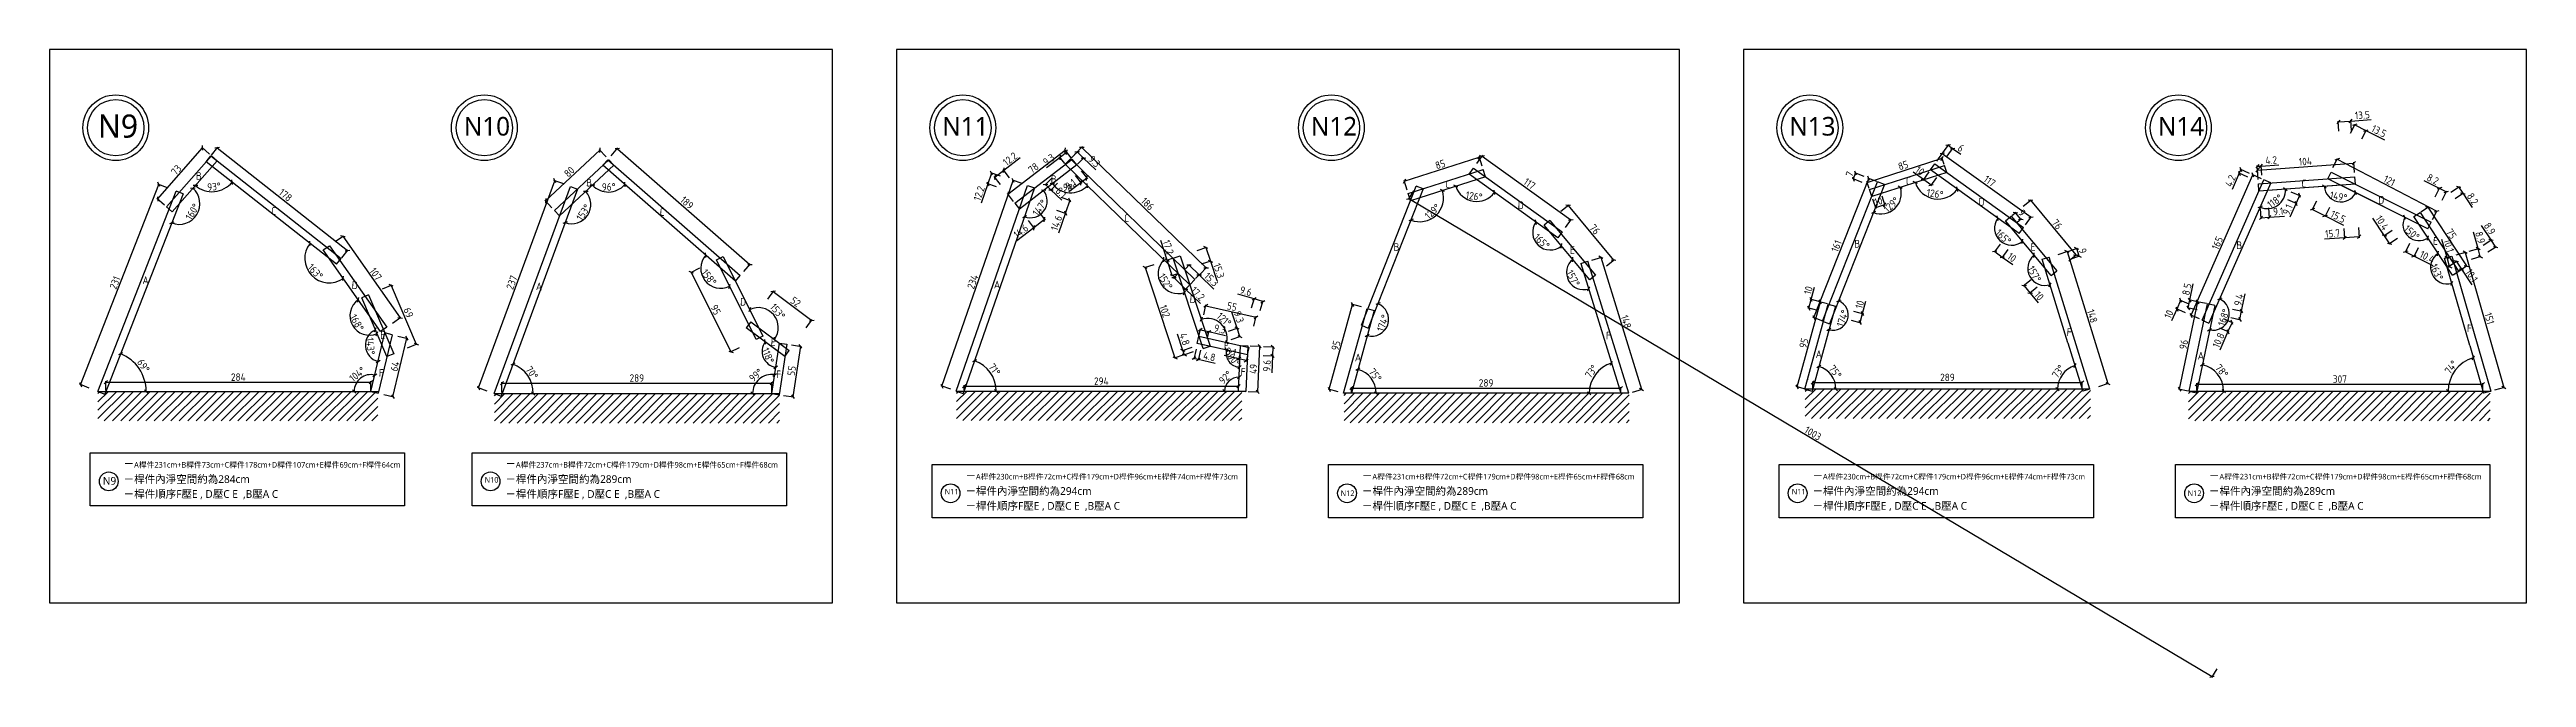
# Model space of a CAD drawing. Header units: centimetres. Extents: x -6116 to 16873, y -2889 to 4505.
# Drawn here: x -1205 to 1452, y 2831 to 3505 of the extents above; entities that cross this region are included whole.
import ezdxf

# ---------------------------------------------------------------- set-up
doc = ezdxf.new("R2010")
doc.units = ezdxf.units.CM
for name, color, linetype in [('5', 5, 'Continuous'), ('D_wood木做櫃', 30, 'Continuous'), ('frame圖框', 34, 'Continuous'), ('hatch填實', 8, 'Continuous'), ('planting植栽', 95, 'Continuous'), ('section剖面線', 1, 'Continuous')]:
    doc.layers.add(name, color=color, linetype=linetype)
doc.styles.get("Standard").update_dxf_attribs({"font": 'ISOCP.SHX', "bigfont": 'CHINESET.SHX'})
doc.dimstyles.new('AM_ISO', dxfattribs={"dimtxt": 3.5, "dimasz": 3.5, "dimexe": 1, "dimexo": 1, "dimgap": 1.5, "dimtad": 1, "dimdec": 0, "dimdsep": 46, "dimtxsty": 'Standard', "dimcen": 0, "dimclrd": 256, "dimclre": 256, "dimclrt": 2, "dimadec": 0, "dimazin": 2, "dimtp": 0.1, "dimtm": 0.1, "dimtfac": 0.71, "dimtdec": 0, "dimtmove": 0, "dimatfit": 3, "dimfxl": 1, "dimlwd": -1, "dimlwe": -1, "dimarcsym": 1})

msp = doc.modelspace()

# ---------------------------------------------------------------- texts
at = {"layer": '5', "linetype": 'ByBlock', "attachment_point": 1}
for s, insert, char_height in [('{\\fMicrosoft JhengHei|b0|i0|c136|p34;N9}', (-1153.43956, 3435.12114), 24.8271142), ('{\\fMicrosoft JhengHei|b0|i0|c136|p34;N10}', (-760.84374, 3432.48215), 20), ('{\\fMicrosoft JhengHei|b0|i0|c136|p34;N11}', (-247.45335, 3432.48215), 20), ('{\\fMicrosoft JhengHei|b0|i0|c136|p34;N12}', (148.04727, 3432.48215), 20), ('{\\fMicrosoft JhengHei|b0|i0|c136|p34;N13}', (661.43766, 3432.48215), 20), ('{\\fMicrosoft JhengHei|b0|i0|c136|p34;N14}', (1056.93828, 3432.48215), 20), ('{\\fMicrosoft JhengHei|b0|i0|c136|p34;－\\H0.72501x;A桿件231cm+B桿件73cm+C桿件178cm+D桿件107cm+E桿件69cm+F桿件64cm}', (-1125.90716, 3064.37467), 8.2757047), ('{\\fMicrosoft JhengHei|b0|i0|c136|p34;－\\H0.72501x;A桿件237cm+B桿件72cm+C桿件179cm+D桿件98cm+E桿件65cm+F桿件68cm}', (-716.23399, 3064.37467), 8.2757047), ('{\\fMicrosoft JhengHei|b0|i0|c136|p34;－桿件內淨空間約為284cm}', (-1125.90716, 3047.83999), 8.2757047), ('{\\fMicrosoft JhengHei|b0|i0|c136|p34;－桿件順序F壓E , D壓C E  ,B壓A C}', (-1125.90716, 3031.87832), 8.2757047), ('{\\fMicrosoft JhengHei|b0|i0|c136|p34;－桿件內淨空間約為289cm}', (-716.23399, 3047.83999), 8.2757047), ('{\\fMicrosoft JhengHei|b0|i0|c136|p34;－桿件順序F壓E , D壓C E  ,B壓A C}', (-716.23399, 3031.87832), 8.2757047), ('{\\fMicrosoft JhengHei|b0|i0|c136|p34;－\\H0.72501x;A桿件230cm+B桿件72cm+C桿件179cm+D桿件96cm+E桿件74cm+F桿件73cm}', (-222.61108, 3051.63343), 8.2757047), ('{\\fMicrosoft JhengHei|b0|i0|c136|p34;－桿件內淨空間約為294cm}', (-222.61108, 3035.09875), 8.2757047), ('{\\fMicrosoft JhengHei|b0|i0|c136|p34;－\\H0.72501x;A桿件231cm+B桿件72cm+C桿件179cm+D桿件98cm+E桿件65cm+F桿件68cm}', (202.81187, 3051.63343), 8.2757047), ('{\\fMicrosoft JhengHei|b0|i0|c136|p34;－桿件內淨空間約為289cm}', (202.81187, 3035.09875), 8.2757047), ('{\\fMicrosoft JhengHei|b0|i0|c136|p34;－\\H0.72501x;A桿件230cm+B桿件72cm+C桿件179cm+D桿件96cm+E桿件74cm+F桿件73cm}', (686.27993, 3051.63343), 8.2757047), ('{\\fMicrosoft JhengHei|b0|i0|c136|p34;－桿件內淨空間約為294cm}', (686.27993, 3035.09875), 8.2757047), ('{\\fMicrosoft JhengHei|b0|i0|c136|p34;－\\H0.72501x;A桿件231cm+B桿件72cm+C桿件179cm+D桿件98cm+E桿件65cm+F桿件68cm}', (1111.70287, 3051.63343), 8.2757047), ('{\\fMicrosoft JhengHei|b0|i0|c136|p34;－桿件內淨空間約為289cm}', (1111.70287, 3035.09875), 8.2757047), ('{\\fMicrosoft JhengHei|b0|i0|c136|p34;－桿件順序F壓E , D壓C E  ,B壓A C}', (-222.61108, 3019.13708), 8.2757047), ('{\\fMicrosoft JhengHei|b0|i0|c136|p34;－桿件順序F壓E , D壓C E  ,B壓A C}', (202.81187, 3019.13708), 8.2757047), ('{\\fMicrosoft JhengHei|b0|i0|c136|p34;－桿件順序F壓E , D壓C E  ,B壓A C}', (686.27993, 3019.13708), 8.2757047), ('{\\fMicrosoft JhengHei|b0|i0|c136|p34;－桿件順序F壓E , D壓C E  ,B壓A C}', (1111.70287, 3019.13708), 8.2757047)]:
    msp.add_mtext(s, dxfattribs=dict(at, insert=insert, char_height=char_height))
at = {"layer": '5', "linetype": 'ByBlock', "char_height": 8.2757, "attachment_point": 1, "rotation": 358.34569937}
for s, insert in [('B', (-1048.24326, 3373.4627)), ('B', (-629.44822, 3366.16133)), ('B', (-130.92057, 3369.90285)), ('C', (292.28817, 3364.65369)), ('C', (786.70158, 3368.19195)), ('C', (1211.00533, 3365.36748)), ('C', (-967.29077, 3335.83164)), ('C', (-550.50035, 3334.6599)), ('C', (-52.12831, 3328.04652)), ('D', (370.18695, 3341.96901)), ('D', (864.60035, 3345.50727)), ('D', (1293.5803, 3347.75945)), ('B', (236.86478, 3297.02858)), ('B', (731.27818, 3300.56683)), ('B', (1141.19888, 3298.9591)), ('A', (-1105.53505, 3261.39878)), ('D', (-881.00473, 3256.156)), ('A', (-683.29409, 3254.86354)), ('A', (-191.89333, 3256.71113)), ('D', (-464.23519, 3238.35114)), ('D', (18.18427, 3240.97302)), ('E', (-850.33625, 3202.46197)), ('E', (-431.37695, 3194.84761)), ('E', (54.9664, 3191.11609)), ('F', (464.81536, 3202.09038)), ('F', (959.22877, 3205.62864)), ('F', (1388.7046, 3209.72338)), ('F', (72.8619, 3163.02175)), ('A', (195.46435, 3178.54031)), ('A', (689.87775, 3182.07856)), ('A', (1099.79845, 3180.47083)), ('F', (-851.92947, 3161.85771)), ('F', (-425.51013, 3160.39986))]:
    msp.add_mtext(s, dxfattribs=dict(at, insert=insert))
at = {"layer": '5', "linetype": 'ByBlock', "char_height": 8.2757, "width": 8.7490684, "attachment_point": 1, "rotation": 358.34569937}
for insert in [(920.5065, 3297.26329), (1352.27971, 3303.5318), (426.0931, 3293.72503)]:
    msp.add_mtext('E', dxfattribs=dict(at, insert=insert))
at = {"layer": '5', "linetype": 'ByBlock', "width": 13.3778984, "attachment_point": 1}
for s, insert, char_height in [('{\\fMicrosoft JhengHei|b0|i0|c136|p34;N9}', (-1148.20038, 3045.99021), 8.2757047), ('{\\fMicrosoft JhengHei|b0|i0|c136|p34;N10}', (-738.52721, 3045.99021), 6), ('{\\fMicrosoft JhengHei|b0|i0|c136|p34;N11}', (-244.90431, 3033.24897), 6), ('{\\fMicrosoft JhengHei|b0|i0|c136|p34;N12}', (179.98456, 3031.54091), 6), ('{\\fMicrosoft JhengHei|b0|i0|c136|p34;N11}', (663.9867, 3033.24897), 6), ('{\\fMicrosoft JhengHei|b0|i0|c136|p34;N12}', (1088.87557, 3031.54091), 6)]:
    msp.add_mtext(s, dxfattribs=dict(at, insert=insert, char_height=char_height))

# ---------------------------------------------------------------- blocks, each defined once
blk = doc.blocks.new('_Oblique')
at = {"color": 0, "linetype": 'ByBlock', "lineweight": -2}
blk.add_line((-0.5, -0.5), (0.5, 0.5), dxfattribs=at)
blk = doc.blocks.new('*D270')
at = {"layer": 'DEFPOINTS', "color": 0, "transparency": 16777216}
for p in [(-1088.1, 3360.1), (-1069.5, 3352.8), (-1153.5, 3137.9)]:
    blk.add_point(p, dxfattribs=at)
at = {"layer": 'hatch填實', "linetype": 'ByBlock', "transparency": 16777216}
for p, q in [((-1172.1, 3145.1), (-1088.1, 3360.1)), ((-1078.8, 3356.4), (-1089, 3360.4)), ((-1162.8, 3141.5), (-1173, 3145.5))]:
    blk.add_line(p, q, dxfattribs=at)
at = {"layer": 'hatch填實', "transparency": 16777216, "xscale": 3.5, "yscale": 3.5, "zscale": 3.5}
for p, rotation in [((-1088.1, 3360.1), 68.65306302561493), ((-1172.1, 3145.1), 248.653063025615)]:
    blk.add_blockref('_Oblique', p, dxfattribs=dict(at, rotation=rotation))
at = {"layer": 'hatch填實', "transparency": 16777216, "insert": (-1135.2, 3254.6), "char_height": 8, "attachment_point": 5, "rotation": 68.6531}
blk.add_mtext('231', dxfattribs=at)
blk = doc.blocks.new('_ArchTick')
at = {"color": 0, "linetype": 'ByBlock', "const_width": 0.15}
blk.add_lwpolyline([(-0.5, -0.5), (0.5, 0.5)], dxfattribs=at)
blk = doc.blocks.new('*D271')
at = {"layer": 'DEFPOINTS', "color": 0, "transparency": 16777216}
for p in [(-1041.2, 3399.2), (-1031.6, 3390.8), (-1079.8, 3336)]:
    blk.add_point(p, dxfattribs=at)
at = {"layer": 'hatch填實', "linetype": 'ByBlock', "transparency": 16777216}
for p, q in [((-1089.4, 3344.4), (-1041.2, 3399.2)), ((-1033.7, 3392.6), (-1042, 3399.9)), ((-1081.9, 3337.8), (-1090.1, 3345.1))]:
    blk.add_line(p, q, dxfattribs=at)
at = {"layer": 'hatch填實', "transparency": 16777216, "xscale": 3.5, "yscale": 3.5, "zscale": 3.5}
for p, rotation in [((-1041.2, 3399.2), 48.67288759639933), ((-1089.4, 3344.4), 228.6728875963993)]:
    blk.add_blockref('_Oblique', p, dxfattribs=dict(at, rotation=rotation))
at = {"layer": 'hatch填實', "transparency": 16777216, "insert": (-1069.4, 3375.5), "char_height": 8, "attachment_point": 5, "rotation": 48.6729}
blk.add_mtext('73', dxfattribs=at)
blk = doc.blocks.new('*D272')
at = {"layer": 'DEFPOINTS', "color": 0, "transparency": 16777216}
for p in [(-1032.2, 3390.7), (-892.4, 3280.7), (-885.7, 3289.2)]:
    blk.add_point(p, dxfattribs=at)
at = {"layer": 'hatch填實', "linetype": 'ByBlock', "transparency": 16777216}
for p, q in [((-1031.6, 3391.5), (-1024.9, 3400.1)), ((-1025.5, 3399.3), (-885.7, 3289.2)), ((-891.8, 3281.4), (-885.1, 3290))]:
    blk.add_line(p, q, dxfattribs=at)
at = {"layer": 'hatch填實', "transparency": 16777216, "xscale": 3.5, "yscale": 3.5, "zscale": 3.5}
for p, rotation in [((-1025.5, 3399.3), 141.7967910982317), ((-885.7, 3289.2), 321.7967910982317)]:
    blk.add_blockref('_Oblique', p, dxfattribs=dict(at, rotation=rotation))
at = {"layer": 'hatch填實', "transparency": 16777216, "insert": (-952.2, 3348.6), "char_height": 8, "attachment_point": 5, "rotation": 321.7968}
blk.add_mtext('178', dxfattribs=at)
blk = doc.blocks.new('*D273')
at = {"layer": 'DEFPOINTS', "color": 0, "transparency": 16777216}
for p in [(-905.1, 3294.3), (-829.2, 3216.8), (-843.6, 3206.7)]:
    blk.add_point(p, dxfattribs=at)
at = {"layer": 'hatch填實', "linetype": 'ByBlock', "transparency": 16777216}
for p, q in [((-898.9, 3298.7), (-889.9, 3305)), ((-890.7, 3304.4), (-829.2, 3216.8)), ((-837.3, 3211.1), (-828.3, 3217.4))]:
    blk.add_line(p, q, dxfattribs=at)
at = {"layer": 'hatch填實', "transparency": 16777216, "xscale": 3.5, "yscale": 3.5, "zscale": 3.5}
for p, rotation in [((-890.7, 3304.4), 125.0767142049679), ((-829.2, 3216.8), 305.0767142049679)]:
    blk.add_blockref('_Oblique', p, dxfattribs=dict(at, rotation=rotation))
at = {"layer": 'hatch填實', "transparency": 16777216, "insert": (-855.4, 3263.8), "char_height": 8, "attachment_point": 5, "rotation": 305.0767}
blk.add_mtext('107', dxfattribs=at)
blk = doc.blocks.new('*D274')
at = {"layer": 'DEFPOINTS', "color": 0, "transparency": 16777216}
for p in [(-863, 3241.4), (-836, 3178.4), (-811.9, 3188.7)]:
    blk.add_point(p, dxfattribs=at)
at = {"layer": 'hatch填實', "linetype": 'ByBlock', "transparency": 16777216}
for p, q in [((-848, 3247.8), (-837.9, 3252.1)), ((-838.8, 3251.7), (-811.9, 3188.7)), ((-821.1, 3184.8), (-810.9, 3189.1))]:
    blk.add_line(p, q, dxfattribs=at)
at = {"layer": 'hatch填實', "transparency": 16777216, "xscale": 3.5, "yscale": 3.5, "zscale": 3.5}
for p, rotation in [((-838.8, 3251.7), 113.1289699187246), ((-811.9, 3188.7), 293.1289699187246)]:
    blk.add_blockref('_Oblique', p, dxfattribs=dict(at, rotation=rotation))
at = {"layer": 'hatch填實', "transparency": 16777216, "insert": (-820.3, 3222.4), "char_height": 8, "attachment_point": 5, "rotation": 293.129}
blk.add_mtext('69', dxfattribs=at)
blk = doc.blocks.new('*D275')
at = {"layer": 'DEFPOINTS', "color": 0, "transparency": 16777216}
for p in [(-837.7, 3198.7), (-821.9, 3194.9), (-852.8, 3136)]:
    blk.add_point(p, dxfattribs=at)
at = {"layer": 'hatch填實', "linetype": 'ByBlock', "transparency": 16777216}
for p, q in [((-837, 3132.2), (-821.9, 3194.9)), ((-831.6, 3197.2), (-820.9, 3194.7)), ((-846.7, 3134.5), (-836, 3132))]:
    blk.add_line(p, q, dxfattribs=at)
at = {"layer": 'hatch填實', "transparency": 16777216, "xscale": 3.5, "yscale": 3.5, "zscale": 3.5}
for p, rotation in [((-821.9, 3194.9), 76.46530008811908), ((-837, 3132.2), 256.4653000881191)]:
    blk.add_blockref('_Oblique', p, dxfattribs=dict(at, rotation=rotation))
at = {"layer": 'hatch填實', "transparency": 16777216, "insert": (-834.8, 3164.8), "char_height": 8, "attachment_point": 5, "rotation": 76.4653}
blk.add_mtext('64', dxfattribs=at)
blk = doc.blocks.new('*D276')
at = {"layer": 'DEFPOINTS', "color": 0, "transparency": 16777216}
for p in [(-1062.1, 3349.9), (-1153.5, 3137.9), (-1105, 3154.7), (-852.4, 3137.9), (-1146.1, 3135)]:
    blk.add_point(p, dxfattribs=at)
at = {"layer": 'hatch填實', "linetype": 'ByBlock', "transparency": 16777216}
blk.add_arc((-1145, 3137.9), 43.3, 360, 68.6526, dxfattribs=at)
at = {"layer": 'hatch填實', "transparency": 16777216, "xscale": 3.5, "yscale": 3.5, "zscale": 3.5}
for p, rotation in [((-1129.2, 3178.2), 158.6525627296825), ((-1101.6, 3137.9), 270)]:
    blk.add_blockref('_Oblique', p, dxfattribs=dict(at, rotation=rotation))
at = {"layer": 'hatch填實', "transparency": 16777216, "insert": (-1104.6, 3165.4), "char_height": 8, "attachment_point": 5, "rotation": 304.3263}
blk.add_mtext('69°', dxfattribs=at)
blk = doc.blocks.new('*D277')
at = {"layer": 'DEFPOINTS', "color": 0, "transparency": 16777216}
for p in [(-1025.6, 3385.5), (-1062.1, 3349.9), (-1073.8, 3330.7), (-1054.5, 3320.6), (-1146.1, 3135)]:
    blk.add_point(p, dxfattribs=at)
at = {"layer": 'hatch填實', "linetype": 'ByBlock', "transparency": 16777216}
blk.add_arc((-1066.2, 3339.3), 22.1, 248.6526, 48.6694, dxfattribs=at)
at = {"layer": 'hatch填實', "transparency": 16777216, "xscale": 3.5, "yscale": 3.5, "zscale": 3.5}
for p, rotation in [((-1051.7, 3355.9), 138.6694022175027), ((-1074.3, 3318.7), 158.6525627296824)]:
    blk.add_blockref('_Oblique', p, dxfattribs=dict(at, rotation=rotation))
at = {"layer": 'hatch填實', "transparency": 16777216, "insert": (-1052.1, 3330.7), "char_height": 8, "attachment_point": 5, "rotation": 58.661}
blk.add_mtext('160°', dxfattribs=at)
blk = doc.blocks.new('*D278')
at = {"layer": 'DEFPOINTS', "color": 0, "transparency": 16777216}
for p in [(-1037.2, 3384.4), (-1025.6, 3385.5), (-1035.8, 3352.6), (-1073.8, 3330.7), (-897.4, 3274.4)]:
    blk.add_point(p, dxfattribs=at)
at = {"layer": 'hatch填實', "linetype": 'ByBlock', "transparency": 16777216}
blk.add_arc((-1030.9, 3379.5), 27.3, 228.6694, 321.7968, dxfattribs=at)
at = {"layer": 'hatch填實', "transparency": 16777216, "xscale": 3.5, "yscale": 3.5, "zscale": 3.5}
for p, rotation in [((-1048.9, 3358.9), 138.6694022175027), ((-1009.4, 3362.6), 51.7967910982354)]:
    blk.add_blockref('_Oblique', p, dxfattribs=dict(at, rotation=rotation))
at = {"layer": 'hatch填實', "transparency": 16777216, "insert": (-1028.9, 3357.7), "char_height": 8, "attachment_point": 5, "rotation": 5.2331}
blk.add_mtext('93°', dxfattribs=at)
blk = doc.blocks.new('*D279')
at = {"layer": 'DEFPOINTS', "color": 0, "transparency": 16777216}
for p in [(-1037.2, 3384.4), (-930.5, 3273.3), (-911.7, 3289.7), (-897.4, 3274.4), (-850.2, 3202.1)]:
    blk.add_point(p, dxfattribs=at)
at = {"layer": 'hatch填實', "linetype": 'ByBlock', "transparency": 16777216}
blk.add_arc((-905.3, 3280.6), 26.2, 141.7968, 305.0767, dxfattribs=at)
at = {"layer": 'hatch填實', "transparency": 16777216, "xscale": 3.5, "yscale": 3.5, "zscale": 3.5}
for p, rotation in [((-925.9, 3296.8), 51.79679109823534), ((-890.3, 3259.2), 35.07671420496586)]:
    blk.add_blockref('_Oblique', p, dxfattribs=dict(at, rotation=rotation))
at = {"layer": 'hatch填實', "transparency": 16777216, "insert": (-920.3, 3266.4), "char_height": 8, "attachment_point": 5, "rotation": 313.4368}
blk.add_mtext('163°', dxfattribs=at)
blk = doc.blocks.new('*D280')
at = {"layer": 'DEFPOINTS', "color": 0, "transparency": 16777216}
for p in [(-911.7, 3289.7), (-883, 3218.7), (-870.3, 3238.3), (-850.2, 3202.1), (-843.4, 3175.2)]:
    blk.add_point(p, dxfattribs=at)
at = {"layer": 'hatch填實', "linetype": 'ByBlock', "transparency": 16777216}
blk.add_arc((-862.1, 3219.1), 20.9, 125.0767, 293.129, dxfattribs=at)
at = {"layer": 'hatch填實', "transparency": 16777216, "xscale": 3.5, "yscale": 3.5, "zscale": 3.5}
for p, rotation in [((-874.1, 3236.2), 35.07671420496592), ((-853.9, 3199.9), 23.12896991872578)]:
    blk.add_blockref('_Oblique', p, dxfattribs=dict(at, rotation=rotation))
at = {"layer": 'hatch填實', "transparency": 16777216, "insert": (-875.6, 3211.7), "char_height": 8, "attachment_point": 5, "rotation": 299.1028}
blk.add_mtext('168°', dxfattribs=at)
blk = doc.blocks.new('*D281')
at = {"layer": 'DEFPOINTS', "color": 0, "transparency": 16777216}
for p in [(-870.3, 3238.3), (-865.6, 3193.4), (-845.5, 3200.6), (-843.4, 3175.2), (-860.6, 3137.9)]:
    blk.add_point(p, dxfattribs=at)
at = {"layer": 'hatch填實', "linetype": 'ByBlock', "transparency": 16777216}
blk.add_arc((-848.6, 3187.5), 17.9, 113.129, 256.4664, dxfattribs=at)
at = {"layer": 'hatch填實', "transparency": 16777216, "xscale": 3.5, "yscale": 3.5, "zscale": 3.5}
for p, rotation in [((-855.7, 3204), 23.12896991872564), ((-852.8, 3170.1), 346.4664011124859)]:
    blk.add_blockref('_Oblique', p, dxfattribs=dict(at, rotation=rotation))
at = {"layer": 'hatch填實', "transparency": 16777216, "insert": (-861, 3186.5), "char_height": 8, "attachment_point": 5, "rotation": 274.7977}
blk.add_mtext('143°', dxfattribs=at)
blk = doc.blocks.new('*D282')
at = {"layer": 'DEFPOINTS', "color": 0, "transparency": 16777216}
for p in [(-845.5, 3200.6), (-1153.5, 3137.9), (-867, 3154.6), (-860.6, 3137.9), (-852.4, 3137.9)]:
    blk.add_point(p, dxfattribs=at)
at = {"layer": 'hatch填實', "linetype": 'ByBlock', "transparency": 16777216}
blk.add_arc((-860.6, 3137.9), 18, 76.4664, 180, dxfattribs=at)
at = {"layer": 'hatch填實', "transparency": 16777216, "xscale": 3.5, "yscale": 3.5, "zscale": 3.5}
for p, rotation in [((-878.6, 3137.9), 269.9999999999998), ((-856.4, 3155.3), 346.466401112486)]:
    blk.add_blockref('_Oblique', p, dxfattribs=dict(at, rotation=rotation))
at = {"layer": 'hatch填實', "transparency": 16777216, "insert": (-875.1, 3156.3), "char_height": 8, "attachment_point": 5, "rotation": 38.2332}
blk.add_mtext('104°', dxfattribs=at)
blk = doc.blocks.new('*D283')
at = {"layer": 'DEFPOINTS', "color": 0, "transparency": 16777216}
for p in [(-1145, 3137.9), (-860.6, 3147.7), (-860.6, 3137.9)]:
    blk.add_point(p, dxfattribs=at)
at = {"layer": 'hatch填實', "linetype": 'ByBlock', "transparency": 16777216}
for p, q in [((-1145, 3138.9), (-1145, 3148.7)), ((-1145, 3147.7), (-860.6, 3147.7)), ((-860.6, 3138.9), (-860.6, 3148.7))]:
    blk.add_line(p, q, dxfattribs=at)
at = {"layer": 'hatch填實', "transparency": 16777216, "xscale": 3.5, "yscale": 3.5, "zscale": 3.5, "rotation": 180}
blk.add_blockref('_Oblique', (-1145, 3147.7), dxfattribs=at)
at = {"layer": 'hatch填實', "transparency": 16777216, "xscale": 3.5, "yscale": 3.5, "zscale": 3.5}
blk.add_blockref('_Oblique', (-860.6, 3147.7), dxfattribs=at)
at = {"layer": 'hatch填實', "transparency": 16777216, "insert": (-1002.8, 3153.2), "char_height": 8, "attachment_point": 5}
blk.add_mtext('284', dxfattribs=at)
blk = doc.blocks.new('*D284')
at = {"layer": 'DEFPOINTS', "color": 0, "transparency": 16777216}
for p in [(-663.1, 3364), (-646.5, 3357.9), (-728.4, 3135.6)]:
    blk.add_point(p, dxfattribs=at)
at = {"layer": 'hatch填實', "linetype": 'ByBlock', "transparency": 16777216}
for p, q in [((-745.1, 3141.7), (-663.1, 3364)), ((-653.7, 3360.6), (-664.1, 3364.4)), ((-735.7, 3138.2), (-746, 3142))]:
    blk.add_line(p, q, dxfattribs=at)
at = {"layer": 'hatch填實', "transparency": 16777216, "xscale": 3.5, "yscale": 3.5, "zscale": 3.5}
for p, rotation in [((-663.1, 3364), 69.76108350069946), ((-745.1, 3141.7), 249.7610835006995)]:
    blk.add_blockref('_Oblique', p, dxfattribs=dict(at, rotation=rotation))
at = {"layer": 'hatch填實', "transparency": 16777216, "insert": (-709.3, 3254.8), "char_height": 8, "attachment_point": 5, "rotation": 69.7611}
blk.add_mtext('237', dxfattribs=at)
blk = doc.blocks.new('*D285')
at = {"layer": 'DEFPOINTS', "color": 0, "transparency": 16777216}
for p in [(-614.8, 3396.8), (-605.3, 3386.6), (-663.6, 3332.1)]:
    blk.add_point(p, dxfattribs=at)
at = {"layer": 'hatch填實', "linetype": 'ByBlock', "transparency": 16777216}
for p, q in [((-673.1, 3342.3), (-614.8, 3396.8)), ((-608, 3389.5), (-615.5, 3397.5)), ((-666.3, 3335), (-673.8, 3343))]:
    blk.add_line(p, q, dxfattribs=at)
at = {"layer": 'hatch填實', "transparency": 16777216, "xscale": 3.5, "yscale": 3.5, "zscale": 3.5}
for p, rotation in [((-614.8, 3396.8), 43.06659173163189), ((-673.1, 3342.3), 223.0665917316319)]:
    blk.add_blockref('_Oblique', p, dxfattribs=dict(at, rotation=rotation))
at = {"layer": 'hatch填實', "transparency": 16777216, "insert": (-647.7, 3373.6), "char_height": 8, "attachment_point": 5, "rotation": 43.0666}
blk.add_mtext('80', dxfattribs=at)
blk = doc.blocks.new('*D286')
at = {"layer": 'DEFPOINTS', "color": 0, "transparency": 16777216}
for p in [(-606.5, 3386.6), (-453.8, 3274.1), (-464.1, 3262.3)]:
    blk.add_point(p, dxfattribs=at)
at = {"layer": 'hatch填實', "linetype": 'ByBlock', "transparency": 16777216}
for p, q in [((-602.7, 3390.9), (-595.5, 3399.2)), ((-596.1, 3398.4), (-453.8, 3274.1)), ((-460.4, 3266.6), (-453.2, 3274.9))]:
    blk.add_line(p, q, dxfattribs=at)
at = {"layer": 'hatch填實', "transparency": 16777216, "xscale": 3.5, "yscale": 3.5, "zscale": 3.5}
for p, rotation in [((-596.1, 3398.4), 138.8618927007408), ((-453.8, 3274.1), 318.8618927007408)]:
    blk.add_blockref('_Oblique', p, dxfattribs=dict(at, rotation=rotation))
at = {"layer": 'hatch填實', "transparency": 16777216, "insert": (-521.4, 3340.4), "char_height": 8, "attachment_point": 5, "rotation": 318.8619}
blk.add_mtext('189', dxfattribs=at)
blk = doc.blocks.new('*D287')
at = {"layer": 'DEFPOINTS', "color": 0, "transparency": 16777216}
for p in [(-414.4, 3188.6), (-422.6, 3134.3), (-407.8, 3132.1)]:
    blk.add_point(p, dxfattribs=at)
at = {"layer": 'hatch填實', "linetype": 'ByBlock', "transparency": 16777216}
for p, q in [((-409.4, 3187.9), (-398.6, 3186.2)), ((-399.6, 3186.4), (-407.8, 3132.1)), ((-417.7, 3133.6), (-406.8, 3132))]:
    blk.add_line(p, q, dxfattribs=at)
at = {"layer": 'hatch填實', "transparency": 16777216, "xscale": 3.5, "yscale": 3.5, "zscale": 3.5}
for p, rotation in [((-399.6, 3186.4), 81.39375573321709), ((-407.8, 3132.1), 261.3937557332171)]:
    blk.add_blockref('_Oblique', p, dxfattribs=dict(at, rotation=rotation))
at = {"layer": 'hatch填實', "transparency": 16777216, "insert": (-409.1, 3160.1), "char_height": 8, "attachment_point": 5, "rotation": 81.3938}
blk.add_mtext('55', dxfattribs=at)
blk = doc.blocks.new('*D288')
at = {"layer": 'DEFPOINTS', "color": 0, "transparency": 16777216}
for p in [(-171.3, 3364.2), (-156, 3358.9), (-232.5, 3138.2)]:
    blk.add_point(p, dxfattribs=at)
at = {"layer": 'hatch填實', "linetype": 'ByBlock', "transparency": 16777216}
for p, q in [((-247.9, 3143.5), (-171.3, 3364.2)), ((-161.9, 3360.9), (-172.2, 3364.5)), ((-238.4, 3140.2), (-248.8, 3143.8))]:
    blk.add_line(p, q, dxfattribs=at)
at = {"layer": 'hatch填實', "transparency": 16777216, "xscale": 3.5, "yscale": 3.5, "zscale": 3.5}
for p, rotation in [((-171.3, 3364.2), 70.86916661811335), ((-247.9, 3143.5), 250.8691666181133)]:
    blk.add_blockref('_Oblique', p, dxfattribs=dict(at, rotation=rotation))
at = {"layer": 'hatch填實', "transparency": 16777216, "insert": (-214.8, 3255.6), "char_height": 8, "attachment_point": 5, "rotation": 70.8692}
blk.add_mtext('234', dxfattribs=at)
blk = doc.blocks.new('*D289')
at = {"layer": 'DEFPOINTS', "color": 0, "transparency": 16777216}
for p in [(-115.5, 3396.9), (-108.1, 3387.3), (-169.6, 3339.9)]:
    blk.add_point(p, dxfattribs=at)
at = {"layer": 'hatch填實', "linetype": 'ByBlock', "transparency": 16777216}
for p, q in [((-177, 3349.5), (-115.5, 3396.9)), ((-109.4, 3389), (-116.1, 3397.7)), ((-170.9, 3341.6), (-177.6, 3350.3))]:
    blk.add_line(p, q, dxfattribs=at)
at = {"layer": 'hatch填實', "transparency": 16777216, "xscale": 3.5, "yscale": 3.5, "zscale": 3.5}
for p, rotation in [((-115.5, 3396.9), 37.61796654147036), ((-177, 3349.5), 217.6179665414703)]:
    blk.add_blockref('_Oblique', p, dxfattribs=dict(at, rotation=rotation))
at = {"layer": 'hatch填實', "transparency": 16777216, "insert": (-149.6, 3377.6), "char_height": 8, "attachment_point": 5, "rotation": 37.618}
blk.add_mtext('78', dxfattribs=at)
blk = doc.blocks.new('*D290')
at = {"layer": 'DEFPOINTS', "color": 0, "transparency": 16777216}
for p in [(-109.9, 3387.4), (35.7, 3270.6), (23.7, 3258.2)]:
    blk.add_point(p, dxfattribs=at)
at = {"layer": 'hatch填實', "linetype": 'ByBlock', "transparency": 16777216}
for p, q in [((-104.8, 3392.7), (-97.1, 3400.6)), ((-97.8, 3399.8), (35.7, 3270.6)), ((28.8, 3263.4), (36.4, 3271.3))]:
    blk.add_line(p, q, dxfattribs=at)
at = {"layer": 'hatch填實', "transparency": 16777216, "xscale": 3.5, "yscale": 3.5, "zscale": 3.5}
for p, rotation in [((-97.8, 3399.8), 135.945380289413), ((35.7, 3270.6), 315.9453802894129)]:
    blk.add_blockref('_Oblique', p, dxfattribs=dict(at, rotation=rotation))
at = {"layer": 'hatch填實', "transparency": 16777216, "insert": (-27.2, 3339.2), "char_height": 8, "attachment_point": 5, "rotation": 315.9454}
blk.add_mtext('186', dxfattribs=at)
blk = doc.blocks.new('*D291')
at = {"layer": 'DEFPOINTS', "color": 0, "transparency": 16777216}
for p in [(80.5, 3186.8), (78.4, 3137.8), (90.9, 3137.3)]:
    blk.add_point(p, dxfattribs=at)
at = {"layer": 'hatch填實', "linetype": 'ByBlock', "transparency": 16777216}
for p, q in [((83, 3186.7), (94, 3186.3)), ((93, 3186.3), (90.9, 3137.3)), ((80.9, 3137.7), (91.9, 3137.3))]:
    blk.add_line(p, q, dxfattribs=at)
at = {"layer": 'hatch填實', "transparency": 16777216, "xscale": 3.5, "yscale": 3.5, "zscale": 3.5}
for p, rotation in [((93, 3186.3), 87.55173153317446), ((90.9, 3137.3), 267.5517315331745)]:
    blk.add_blockref('_Oblique', p, dxfattribs=dict(at, rotation=rotation))
at = {"layer": 'hatch填實', "transparency": 16777216, "insert": (86.4, 3162), "char_height": 8, "attachment_point": 5, "rotation": 87.5517}
blk.add_mtext('49', dxfattribs=at)
blk = doc.blocks.new('*D309')
at = {"layer": 'DEFPOINTS', "color": 0, "transparency": 16777216}
for p in [(192.8, 3231.3), (208.3, 3227), (183.2, 3135.9)]:
    blk.add_point(p, dxfattribs=at)
at = {"layer": 'hatch填實', "linetype": 'ByBlock', "transparency": 16777216}
for p, q in [((167.7, 3140.1), (192.8, 3231.3)), ((202.4, 3228.6), (191.8, 3231.5)), ((177.4, 3137.5), (166.8, 3140.4))]:
    blk.add_line(p, q, dxfattribs=at)
at = {"layer": 'hatch填實', "transparency": 16777216, "xscale": 3.5, "yscale": 3.5, "zscale": 3.5}
for p, rotation in [((192.8, 3231.3), 74.62478548438622), ((167.7, 3140.1), 254.6247854843862)]:
    blk.add_blockref('_Oblique', p, dxfattribs=dict(at, rotation=rotation))
at = {"layer": 'hatch填實', "transparency": 16777216, "insert": (174.9, 3187.1), "char_height": 8, "attachment_point": 5, "rotation": 74.6248}
blk.add_mtext('95', dxfattribs=at)
blk = doc.blocks.new('*D310')
at = {"layer": 'DEFPOINTS', "color": 0, "transparency": 16777216}
for p in [(261.2, 3358.2), (253, 3344.5), (1123.1, 2845.3)]:
    blk.add_point(p, dxfattribs=at)
at = {"layer": 'hatch填實', "linetype": 'ByBlock', "transparency": 16777216}
for p, q in [((258.1, 3353.1), (252.5, 3343.7)), ((1115, 2831.6), (253, 3344.5)), ((1120.1, 2840.2), (1114.4, 2830.8))]:
    blk.add_line(p, q, dxfattribs=at)
at = {"layer": 'hatch填實', "transparency": 16777216, "xscale": 3.5, "yscale": 3.5, "zscale": 3.5}
for p, rotation in [((253, 3344.5), 149.2445876499629), ((1115, 2831.6), 329.2445876499629)]:
    blk.add_blockref('_Oblique', p, dxfattribs=dict(at, rotation=rotation))
at = {"layer": 'hatch填實', "transparency": 16777216, "insert": (686.8, 3092.8), "char_height": 8, "attachment_point": 5, "rotation": 329.2446}
blk.add_mtext('1003', dxfattribs=at)
blk = doc.blocks.new('*D311')
at = {"layer": 'DEFPOINTS', "color": 0, "transparency": 16777216}
for p in [(328.8, 3389.2), (333, 3376), (252.5, 3350.1)]:
    blk.add_point(p, dxfattribs=at)
at = {"layer": 'hatch填實', "linetype": 'ByBlock', "transparency": 16777216}
for p, q in [((248.3, 3363.4), (328.8, 3389.2)), ((331.8, 3379.7), (328.5, 3390.2)), ((251.3, 3353.9), (248, 3364.4))]:
    blk.add_line(p, q, dxfattribs=at)
at = {"layer": 'hatch填實', "transparency": 16777216, "xscale": 3.5, "yscale": 3.5, "zscale": 3.5}
for p, rotation in [((328.8, 3389.2), 17.78294191035597), ((248.3, 3363.4), 197.782941910356)]:
    blk.add_blockref('_Oblique', p, dxfattribs=dict(at, rotation=rotation))
at = {"layer": 'hatch填實', "transparency": 16777216, "insert": (286.9, 3381.6), "char_height": 8, "attachment_point": 5, "rotation": 17.7829}
blk.add_mtext('85', dxfattribs=at)
blk = doc.blocks.new('*D312')
at = {"layer": 'DEFPOINTS', "color": 0, "transparency": 16777216}
for p in [(322.6, 3377.6), (417.8, 3309.2), (427, 3322.1)]:
    blk.add_point(p, dxfattribs=at)
at = {"layer": 'hatch填實', "linetype": 'ByBlock', "transparency": 16777216}
for p, q in [((326, 3382.4), (332.5, 3391.3)), ((331.9, 3390.5), (427, 3322.1)), ((421.2, 3313.9), (427.6, 3322.9))]:
    blk.add_line(p, q, dxfattribs=at)
at = {"layer": 'hatch填實', "transparency": 16777216, "xscale": 3.5, "yscale": 3.5, "zscale": 3.5}
for p, rotation in [((331.9, 3390.5), 144.2777264154417), ((427, 3322.1), 324.2777264154417)]:
    blk.add_blockref('_Oblique', p, dxfattribs=dict(at, rotation=rotation))
at = {"layer": 'hatch填實', "transparency": 16777216, "insert": (382.7, 3360.8), "char_height": 8, "attachment_point": 5, "rotation": 324.2777}
blk.add_mtext('117', dxfattribs=at)
blk = doc.blocks.new('*D313')
at = {"layer": 'DEFPOINTS', "color": 0, "transparency": 16777216}
for p in [(404.6, 3321.4), (472.9, 3278.9), (453.5, 3262.7)]:
    blk.add_point(p, dxfattribs=at)
at = {"layer": 'hatch填實', "linetype": 'ByBlock', "transparency": 16777216}
for p, q in [((416.4, 3331.2), (424.8, 3338.3)), ((424.1, 3337.6), (472.9, 3278.9)), ((465.2, 3272.5), (473.7, 3279.6))]:
    blk.add_line(p, q, dxfattribs=at)
at = {"layer": 'hatch填實', "transparency": 16777216, "xscale": 3.5, "yscale": 3.5, "zscale": 3.5}
for p, rotation in [((424.1, 3337.6), 129.7719961865056), ((472.9, 3278.9), 309.7719961865056)]:
    blk.add_blockref('_Oblique', p, dxfattribs=dict(at, rotation=rotation))
at = {"layer": 'hatch填實', "transparency": 16777216, "insert": (452.7, 3311.8), "char_height": 8, "attachment_point": 5, "rotation": 309.772}
blk.add_mtext('76', dxfattribs=at)
blk = doc.blocks.new('*D314')
at = {"layer": 'DEFPOINTS', "color": 0, "transparency": 16777216}
for p in [(445.4, 3277.6), (502.9, 3140.1), (489.1, 3135.9)]:
    blk.add_point(p, dxfattribs=at)
at = {"layer": 'hatch填實', "linetype": 'ByBlock', "transparency": 16777216}
for p, q in [((449.6, 3278.9), (460.1, 3282.1)), ((459.2, 3281.8), (502.9, 3140.1)), ((493.3, 3137.2), (503.8, 3140.4))]:
    blk.add_line(p, q, dxfattribs=at)
at = {"layer": 'hatch填實', "transparency": 16777216, "xscale": 3.5, "yscale": 3.5, "zscale": 3.5}
for p, rotation in [((459.2, 3281.8), 107.1348959307624), ((502.9, 3140.1), 287.1348959307625)]:
    blk.add_blockref('_Oblique', p, dxfattribs=dict(at, rotation=rotation))
at = {"layer": 'hatch填實', "transparency": 16777216, "insert": (486.3, 3212.6), "char_height": 8, "attachment_point": 5, "rotation": 287.1349}
blk.add_mtext('148', dxfattribs=at)
blk = doc.blocks.new('*D315')
at = {"layer": 'DEFPOINTS', "color": 0, "transparency": 16777216}
for p in [(-639, 3355.1), (-689.1, 3148.8), (-728.4, 3135.6), (-720.9, 3132.8), (-422.4, 3135.6)]:
    blk.add_point(p, dxfattribs=at)
at = {"layer": 'hatch填實', "linetype": 'ByBlock', "transparency": 16777216}
blk.add_arc((-719.9, 3135.6), 33.6, 0, 69.7606, dxfattribs=at)
at = {"layer": 'hatch填實', "transparency": 16777216, "xscale": 3.5, "yscale": 3.5, "zscale": 3.5}
for p, rotation in [((-708.3, 3167), 159.7606314738951), ((-686.3, 3135.6), 270.0000000000003)]:
    blk.add_blockref('_Oblique', p, dxfattribs=dict(at, rotation=rotation))
at = {"layer": 'hatch填實', "transparency": 16777216, "insert": (-687.9, 3157.9), "char_height": 8, "attachment_point": 5, "rotation": 304.8803}
blk.add_mtext('70°', dxfattribs=at)
blk = doc.blocks.new('*D316')
at = {"layer": 'DEFPOINTS', "color": 0, "transparency": 16777216}
for p in [(-599.8, 3380.8), (-639, 3355.1), (-658.1, 3326.2), (-634.5, 3320.7), (-720.9, 3132.8)]:
    blk.add_point(p, dxfattribs=at)
at = {"layer": 'hatch填實', "linetype": 'ByBlock', "transparency": 16777216}
blk.add_arc((-645.1, 3338.4), 20.6, 249.7606, 43.0666, dxfattribs=at)
at = {"layer": 'hatch填實', "transparency": 16777216, "xscale": 3.5, "yscale": 3.5, "zscale": 3.5}
for p, rotation in [((-630, 3352.5), 133.0665917316361), ((-652.3, 3319), 159.760631473895)]:
    blk.add_blockref('_Oblique', p, dxfattribs=dict(at, rotation=rotation))
at = {"layer": 'hatch填實', "transparency": 16777216, "insert": (-632.5, 3330), "char_height": 8, "attachment_point": 5, "rotation": 56.4136}
blk.add_mtext('153°', dxfattribs=at)
blk = doc.blocks.new('*D317')
at = {"layer": 'DEFPOINTS', "color": 0, "transparency": 16777216}
for p in [(-611.7, 3380.6), (-599.8, 3380.8), (-611.7, 3352.7), (-658.1, 3326.2), (-469.4, 3256.3)]:
    blk.add_point(p, dxfattribs=at)
at = {"layer": 'hatch填實', "linetype": 'ByBlock', "transparency": 16777216}
blk.add_arc((-605.7, 3375.3), 23.4, 223.0666, 318.8632, dxfattribs=at)
at = {"layer": 'hatch填實', "transparency": 16777216, "xscale": 3.5, "yscale": 3.5, "zscale": 3.5}
for p, rotation in [((-622.8, 3359.3), 133.0665917316362), ((-588, 3359.9), 48.8632225870367)]:
    blk.add_blockref('_Oblique', p, dxfattribs=dict(at, rotation=rotation))
at = {"layer": 'hatch填實', "transparency": 16777216, "insert": (-605.4, 3357.4), "char_height": 8, "attachment_point": 5, "rotation": 0.9649}
blk.add_mtext('96°', dxfattribs=at)
blk = doc.blocks.new('*D318')
at = {"layer": 'DEFPOINTS', "color": 0, "transparency": 16777216}
for p in [(-611.7, 3380.6), (-489.7, 3279.2), (-506.2, 3265.8), (-469.4, 3256.3), (-447.3, 3193.8)]:
    blk.add_point(p, dxfattribs=at)
at = {"layer": 'hatch填實', "linetype": 'ByBlock', "transparency": 16777216}
blk.add_arc((-485.2, 3270), 21.4, 138.8632, 296.4157, dxfattribs=at)
at = {"layer": 'hatch填實', "transparency": 16777216, "xscale": 3.5, "yscale": 3.5, "zscale": 3.5}
for p, rotation in [((-501.3, 3284.1), 48.86322258703654), ((-475.7, 3250.8), 26.41571891752334)]:
    blk.add_blockref('_Oblique', p, dxfattribs=dict(at, rotation=rotation))
at = {"layer": 'hatch填實', "transparency": 16777216, "insert": (-497.8, 3260.3), "char_height": 8, "attachment_point": 5, "rotation": 307.6395}
blk.add_mtext('158°', dxfattribs=at)
blk = doc.blocks.new('*D319')
at = {"layer": 'DEFPOINTS', "color": 0, "transparency": 16777216}
for p in [(-482.6, 3282.7), (-453, 3212.7), (-440.1, 3197.3), (-424.1, 3211.8), (-411.6, 3181.8)]:
    blk.add_point(p, dxfattribs=at)
at = {"layer": 'hatch填實', "linetype": 'ByBlock', "transparency": 16777216}
blk.add_arc((-444.7, 3206.5), 21.3, 323.2572, 116.4141, dxfattribs=at)
at = {"layer": 'hatch填實', "transparency": 16777216, "xscale": 3.5, "yscale": 3.5, "zscale": 3.5}
for p, rotation in [((-454.2, 3225.6), 206.4140820538468), ((-427.6, 3193.8), 233.2571672656167)]:
    blk.add_blockref('_Oblique', p, dxfattribs=dict(at, rotation=rotation))
at = {"layer": 'hatch填實', "transparency": 16777216, "insert": (-424.1, 3223.7), "char_height": 8, "attachment_point": 5, "rotation": 309.8356}
blk.add_mtext('153°', dxfattribs=at)
blk = doc.blocks.new('*D320')
at = {"layer": 'DEFPOINTS', "color": 0, "transparency": 16777216}
for p in [(-453, 3212.7), (-387.5, 3214.1), (-411.6, 3181.8)]:
    blk.add_point(p, dxfattribs=at)
at = {"layer": 'hatch填實', "linetype": 'ByBlock', "transparency": 16777216}
for p, q in [((-434.8, 3237), (-428.2, 3245.8)), ((-428.8, 3245), (-387.5, 3214.1)), ((-393.4, 3206.1), (-386.9, 3214.9))]:
    blk.add_line(p, q, dxfattribs=at)
at = {"layer": 'hatch填實', "transparency": 16777216, "xscale": 3.5, "yscale": 3.5, "zscale": 3.5}
for p, rotation in [((-428.8, 3245), 143.2571672656147), ((-387.5, 3214.1), 323.2571672656147)]:
    blk.add_blockref('_Oblique', p, dxfattribs=dict(at, rotation=rotation))
at = {"layer": 'hatch填實', "transparency": 16777216, "insert": (-404.8, 3234), "char_height": 8, "attachment_point": 5, "rotation": 323.2572}
blk.add_mtext('52', dxfattribs=at)
blk = doc.blocks.new('*D321')
at = {"layer": 'DEFPOINTS', "color": 0, "transparency": 16777216}
for p in [(-422.3, 3189.8), (-438.9, 3154.3), (-728.4, 3135.6), (-430.5, 3135.5), (-422.4, 3135.6)]:
    blk.add_point(p, dxfattribs=at)
at = {"layer": 'hatch填實', "linetype": 'ByBlock', "transparency": 16777216}
blk.add_arc((-430.5, 3135.6), 20.5, 81.3945, 180, dxfattribs=at)
at = {"layer": 'hatch填實', "transparency": 16777216, "xscale": 3.5, "yscale": 3.5, "zscale": 3.5}
for p, rotation in [((-451, 3135.6), 270.0000000000004), ((-427.4, 3155.8), 351.3944913140194)]:
    blk.add_blockref('_Oblique', p, dxfattribs=dict(at, rotation=rotation))
at = {"layer": 'hatch填實', "transparency": 16777216, "insert": (-447.5, 3155.3), "char_height": 8, "attachment_point": 5, "rotation": 40.6972}
blk.add_mtext('99°', dxfattribs=at)
blk = doc.blocks.new('*D322')
at = {"layer": 'DEFPOINTS', "color": 0, "transparency": 16777216}
for p in [(-457.7, 3206.3), (-422.3, 3189.8), (-440.8, 3180), (-416.4, 3175.4), (-430.5, 3135.5)]:
    blk.add_point(p, dxfattribs=at)
at = {"layer": 'hatch填實', "linetype": 'ByBlock', "transparency": 16777216}
blk.add_arc((-423.6, 3180.8), 17.2, 143.2612, 261.3945, dxfattribs=at)
at = {"layer": 'hatch填實', "transparency": 16777216, "xscale": 3.5, "yscale": 3.5, "zscale": 3.5}
for p, rotation in [((-437.4, 3191.1), 53.26122111215319), ((-426.2, 3163.8), 351.3944913140191)]:
    blk.add_blockref('_Oblique', p, dxfattribs=dict(at, rotation=rotation))
at = {"layer": 'hatch填實', "transparency": 16777216, "insert": (-434.5, 3176.4), "char_height": 8, "attachment_point": 5, "rotation": 292.3279}
blk.add_mtext('118°', dxfattribs=at)
blk = doc.blocks.new('*D323')
at = {"layer": 'DEFPOINTS', "color": 0, "transparency": 16777216}
for p in [(-430.5, 3146.7), (-719.9, 3135.6), (-430.5, 3135.5)]:
    blk.add_point(p, dxfattribs=at)
at = {"layer": 'hatch填實', "linetype": 'ByBlock', "transparency": 16777216}
for p, q in [((-719.9, 3136.7), (-719.9, 3147.7)), ((-719.9, 3146.7), (-430.5, 3146.7)), ((-430.5, 3136.7), (-430.5, 3147.7))]:
    blk.add_line(p, q, dxfattribs=at)
at = {"layer": 'hatch填實', "transparency": 16777216, "xscale": 3.5, "yscale": 3.5, "zscale": 3.5}
for p, rotation in [((-719.9, 3146.7), 179.9990239231315), ((-430.5, 3146.7), 359.9990239231316)]:
    blk.add_blockref('_Oblique', p, dxfattribs=dict(at, rotation=rotation))
at = {"layer": 'hatch填實', "transparency": 16777216, "insert": (-575.2, 3152.2), "char_height": 8, "attachment_point": 5, "rotation": 359.999}
blk.add_mtext('289', dxfattribs=at)
blk = doc.blocks.new('*D338')
at = {"layer": 'DEFPOINTS', "color": 0, "transparency": 16777216}
for p in [(-115.4, 3381.7), (-103.2, 3381), (-118, 3352.6), (-164.8, 3333.6), (-35.8, 3304.6)]:
    blk.add_point(p, dxfattribs=at)
at = {"layer": 'hatch填實', "linetype": 'ByBlock', "transparency": 16777216}
blk.add_arc((-109.6, 3376), 24.9, 217.6145, 315.9438, dxfattribs=at)
at = {"layer": 'hatch填實', "transparency": 16777216, "xscale": 3.5, "yscale": 3.5, "zscale": 3.5}
for p, rotation in [((-129.3, 3360.8), 127.614537020053), ((-91.8, 3358.7), 45.94384863432924)]:
    blk.add_blockref('_Oblique', p, dxfattribs=dict(at, rotation=rotation))
at = {"layer": 'hatch填實', "transparency": 16777216, "insert": (-110.7, 3356.7), "char_height": 8, "attachment_point": 5, "rotation": 356.7792}
blk.add_mtext('98°', dxfattribs=at)
blk = doc.blocks.new('*D339')
at = {"layer": 'DEFPOINTS', "color": 0, "transparency": 16777216}
for p in [(-103.2, 3381), (-148.4, 3356.2), (-164.8, 3333.6), (-144.1, 3326.6), (-225, 3135.6)]:
    blk.add_point(p, dxfattribs=at)
at = {"layer": 'hatch填實', "linetype": 'ByBlock', "transparency": 16777216}
blk.add_arc((-153.2, 3342.5), 18.3, 250.868, 37.6145, dxfattribs=at)
at = {"layer": 'hatch填實', "transparency": 16777216, "xscale": 3.5, "yscale": 3.5, "zscale": 3.5}
for p, rotation in [((-138.7, 3353.7), 127.6145370200531), ((-159.2, 3325.1), 160.8680305078599)]:
    blk.add_blockref('_Oblique', p, dxfattribs=dict(at, rotation=rotation))
at = {"layer": 'hatch填實', "transparency": 16777216, "insert": (-142.8, 3335), "char_height": 8, "attachment_point": 5, "rotation": 54.2413}
blk.add_mtext('147°', dxfattribs=at)
blk = doc.blocks.new('*D340')
at = {"layer": 'DEFPOINTS', "color": 0, "transparency": 16777216}
for p in [(-35.8, 3304.6), (0.3, 3280.8), (-15.7, 3261.9), (18.1, 3252.4), (32.4, 3183.8)]:
    blk.add_point(p, dxfattribs=at)
at = {"layer": 'hatch填實', "linetype": 'ByBlock', "transparency": 16777216}
blk.add_arc((5.8, 3264.4), 21.6, 135.9454, 288.2909, dxfattribs=at)
at = {"layer": 'hatch填實', "transparency": 16777216, "xscale": 3.5, "yscale": 3.5, "zscale": 3.5}
for p, rotation in [((-9.8, 3279.4), 45.94538028941444), ((12.5, 3243.9), 18.29091477255322)]:
    blk.add_blockref('_Oblique', p, dxfattribs=dict(at, rotation=rotation))
at = {"layer": 'hatch填實', "transparency": 16777216, "insert": (-7.9, 3255.8), "char_height": 8, "attachment_point": 5, "rotation": 302.1181}
blk.add_mtext('152°', dxfattribs=at)
blk = doc.blocks.new('*D341')
at = {"layer": 'DEFPOINTS', "color": 0, "transparency": 16777216}
for p in [(-148.4, 3356.2), (-232.5, 3138.2), (-192.5, 3152), (78.4, 3138.2), (-225, 3135.6)]:
    blk.add_point(p, dxfattribs=at)
at = {"layer": 'hatch填實', "linetype": 'ByBlock', "transparency": 16777216}
blk.add_arc((-224.1, 3138.2), 34.5, 0, 70.868, dxfattribs=at)
at = {"layer": 'hatch填實', "transparency": 16777216, "xscale": 3.5, "yscale": 3.5, "zscale": 3.5}
for p, rotation in [((-212.8, 3170.7), 160.8680305078599), ((-189.6, 3138.2), 270.0000000000002)]:
    blk.add_blockref('_Oblique', p, dxfattribs=dict(at, rotation=rotation))
at = {"layer": 'hatch填實', "transparency": 16777216, "insert": (-191.5, 3161.3), "char_height": 8, "attachment_point": 5, "rotation": 305.434}
blk.add_mtext('71°', dxfattribs=at)
blk = doc.blocks.new('*D342')
at = {"layer": 'DEFPOINTS', "color": 0, "transparency": 16777216}
for p in [(72.5, 3187.2), (-232.5, 3138.2), (63.3, 3151.3), (70.4, 3138.2), (78.4, 3138.2)]:
    blk.add_point(p, dxfattribs=at)
at = {"layer": 'hatch填實', "linetype": 'ByBlock', "transparency": 16777216}
blk.add_arc((70.4, 3138.2), 14.9, 87.5519, 180, dxfattribs=at)
at = {"layer": 'hatch填實', "transparency": 16777216, "xscale": 3.5, "yscale": 3.5, "zscale": 3.5}
for p, rotation in [((55.5, 3138.2), 270.0000000000004), ((71, 3153.1), 357.5519498715565)]:
    blk.add_blockref('_Oblique', p, dxfattribs=dict(at, rotation=rotation))
at = {"layer": 'hatch填實', "transparency": 16777216, "insert": (56.3, 3152.9), "char_height": 8, "attachment_point": 5, "rotation": 43.776}
blk.add_mtext('92°', dxfattribs=at)
blk = doc.blocks.new('*D343')
at = {"layer": 'DEFPOINTS', "color": 0, "transparency": 16777216}
for p in [(26.2, 3189.4), (58, 3173.7), (72.5, 3187.2), (80.1, 3177.3), (70.4, 3138.2)]:
    blk.add_point(p, dxfattribs=at)
at = {"layer": 'hatch填實', "linetype": 'ByBlock', "transparency": 16777216}
blk.add_arc((72.2, 3179.1), 15.2, 167.2996, 267.5519, dxfattribs=at)
at = {"layer": 'hatch填實', "transparency": 16777216, "xscale": 3.5, "yscale": 3.5, "zscale": 3.5}
for p, rotation in [((57.4, 3182.4), 77.2995528842188), ((71.5, 3163.9), 357.5519498715562)]:
    blk.add_blockref('_Oblique', p, dxfattribs=dict(at, rotation=rotation))
at = {"layer": 'hatch填實', "transparency": 16777216, "insert": (64.5, 3173.2), "char_height": 8, "attachment_point": 5, "rotation": 307.4258}
blk.add_mtext('100°', dxfattribs=at)
blk = doc.blocks.new('*D344')
at = {"layer": 'DEFPOINTS', "color": 0, "transparency": 16777216}
for p in [(7.9, 3283.3), (28, 3197.2), (55.8, 3205), (40, 3186.3), (81.8, 3185.1)]:
    blk.add_point(p, dxfattribs=at)
at = {"layer": 'hatch填實', "linetype": 'ByBlock', "transparency": 16777216}
blk.add_arc((37.1, 3195.2), 21.1, 347.2996, 108.2898, dxfattribs=at)
at = {"layer": 'hatch填實', "transparency": 16777216, "xscale": 3.5, "yscale": 3.5, "zscale": 3.5}
for p, rotation in [((30.4, 3215.2), 198.2898075160058), ((57.7, 3190.5), 257.2995528842103)]:
    blk.add_blockref('_Oblique', p, dxfattribs=dict(at, rotation=rotation))
at = {"layer": 'hatch填實', "transparency": 16777216, "insert": (54.9, 3214.9), "char_height": 8, "attachment_point": 5, "rotation": 317.7947}
blk.add_mtext('121°', dxfattribs=at)
blk = doc.blocks.new('*D345')
at = {"layer": 'DEFPOINTS', "color": 0, "transparency": 16777216}
for p in [(89.2, 3217.6), (28, 3197.2), (81.8, 3185.1)]:
    blk.add_point(p, dxfattribs=at)
at = {"layer": 'hatch填實', "linetype": 'ByBlock', "transparency": 16777216}
for p, q in [((33.1, 3219.9), (35.5, 3230.7)), ((35.3, 3229.7), (89.2, 3217.6)), ((87, 3207.8), (89.4, 3218.5))]:
    blk.add_line(p, q, dxfattribs=at)
at = {"layer": 'hatch填實', "transparency": 16777216, "xscale": 3.5, "yscale": 3.5, "zscale": 3.5}
for p, rotation in [((35.3, 3229.7), 167.2995528842099), ((89.2, 3217.6), 347.2995528842099)]:
    blk.add_blockref('_Oblique', p, dxfattribs=dict(at, rotation=rotation))
at = {"layer": 'hatch填實', "transparency": 16777216, "insert": (63.4, 3229), "char_height": 8, "attachment_point": 5, "rotation": 347.2996}
blk.add_mtext('55', dxfattribs=at)
blk = doc.blocks.new('*D346')
at = {"layer": 'DEFPOINTS', "color": 0, "transparency": 16777216}
for p in [(0.3, 3280.8), (2.2, 3173.8), (32.4, 3183.8)]:
    blk.add_point(p, dxfattribs=at)
at = {"layer": 'hatch填實', "linetype": 'ByBlock', "transparency": 16777216}
for p, q in [((-20.3, 3273.9), (-30.7, 3270.5)), ((-29.8, 3270.8), (2.2, 3173.8)), ((11.7, 3177), (1.3, 3173.5))]:
    blk.add_line(p, q, dxfattribs=at)
at = {"layer": 'hatch填實', "transparency": 16777216, "xscale": 3.5, "yscale": 3.5, "zscale": 3.5}
for p, rotation in [((-29.8, 3270.8), 108.2909147725533), ((2.2, 3173.8), 288.2909147725533)]:
    blk.add_blockref('_Oblique', p, dxfattribs=dict(at, rotation=rotation))
at = {"layer": 'hatch填實', "transparency": 16777216, "insert": (-8.6, 3224), "char_height": 8, "attachment_point": 5, "rotation": 288.2909}
blk.add_mtext('102', dxfattribs=at)
blk = doc.blocks.new('*D347')
at = {"layer": 'DEFPOINTS', "color": 0, "transparency": 16777216}
for p in [(-489.7, 3279.2), (-447.3, 3193.8), (-474.3, 3180.3)]:
    blk.add_point(p, dxfattribs=at)
at = {"layer": 'hatch填實', "linetype": 'ByBlock', "transparency": 16777216}
for p, q in [((-507.8, 3270.2), (-517.7, 3265.3)), ((-516.8, 3265.7), (-474.3, 3180.3)), ((-465.4, 3184.8), (-475.2, 3179.9))]:
    blk.add_line(p, q, dxfattribs=at)
at = {"layer": 'hatch填實', "transparency": 16777216, "xscale": 3.5, "yscale": 3.5, "zscale": 3.5}
for p, rotation in [((-516.8, 3265.7), 116.4157189175233), ((-474.3, 3180.3), 296.4157189175233)]:
    blk.add_blockref('_Oblique', p, dxfattribs=dict(at, rotation=rotation))
at = {"layer": 'hatch填實', "transparency": 16777216, "insert": (-490.6, 3225.5), "char_height": 8, "attachment_point": 5, "rotation": 296.4157}
blk.add_mtext('95', dxfattribs=at)
blk = doc.blocks.new('*D348')
at = {"layer": 'DEFPOINTS', "color": 0, "transparency": 16777216}
for p in [(216, 3224.9), (215.7, 3147.1), (191.5, 3135.9), (191.5, 3135.8), (489.1, 3135.8)]:
    blk.add_point(p, dxfattribs=at)
at = {"layer": 'hatch填實', "linetype": 'ByBlock', "transparency": 16777216}
blk.add_arc((191.5, 3135.8), 26.7, 360, 74.6232, dxfattribs=at)
at = {"layer": 'hatch填實', "transparency": 16777216, "xscale": 3.5, "yscale": 3.5, "zscale": 3.5}
for p, rotation in [((198.6, 3161.6), 164.6231753348436), ((218.2, 3135.8), 269.9999999999998)]:
    blk.add_blockref('_Oblique', p, dxfattribs=dict(at, rotation=rotation))
at = {"layer": 'hatch填實', "transparency": 16777216, "insert": (217.1, 3155.4), "char_height": 8, "attachment_point": 5, "rotation": 307.3116}
blk.add_mtext('75°', dxfattribs=at)
blk = doc.blocks.new('*D349')
at = {"layer": 'DEFPOINTS', "color": 0, "transparency": 16777216}
for p in [(437.8, 3275.2), (458.3, 3161.3), (191.5, 3135.8), (480.7, 3135.9), (489.1, 3135.8)]:
    blk.add_point(p, dxfattribs=at)
at = {"layer": 'hatch填實', "linetype": 'ByBlock', "transparency": 16777216}
blk.add_arc((480.7, 3135.8), 34, 107.1349, 180, dxfattribs=at)
at = {"layer": 'hatch填實', "transparency": 16777216, "xscale": 3.5, "yscale": 3.5, "zscale": 3.5}
for p, rotation in [((470.7, 3168.3), 17.13489593076319), ((446.8, 3135.8), 269.9999999999998)]:
    blk.add_blockref('_Oblique', p, dxfattribs=dict(at, rotation=rotation))
at = {"layer": 'hatch填實', "transparency": 16777216, "insert": (449, 3159.3), "char_height": 8, "attachment_point": 5, "rotation": 53.5674}
blk.add_mtext('73°', dxfattribs=at)
blk = doc.blocks.new('*D350')
at = {"layer": 'DEFPOINTS', "color": 0, "transparency": 16777216}
for p in [(317.9, 3371.1), (335.5, 3368.3), (255, 3342.5), (314.2, 3344.9), (413.1, 3302.7)]:
    blk.add_point(p, dxfattribs=at)
at = {"layer": 'hatch填實', "linetype": 'ByBlock', "transparency": 16777216}
blk.add_arc((326, 3365.3), 23.5, 197.7829, 324.2801, dxfattribs=at)
at = {"layer": 'hatch填實', "transparency": 16777216, "xscale": 3.5, "yscale": 3.5, "zscale": 3.5}
for p, rotation in [((303.6, 3358.1), 107.7829419103563), ((345.1, 3351.6), 54.28008584100451)]:
    blk.add_blockref('_Oblique', p, dxfattribs=dict(at, rotation=rotation))
at = {"layer": 'hatch填實', "transparency": 16777216, "insert": (323.2, 3347.5), "char_height": 8, "attachment_point": 5, "rotation": 351.0315}
blk.add_mtext('126°', dxfattribs=at)
blk = doc.blocks.new('*D351')
at = {"layer": 'DEFPOINTS', "color": 0, "transparency": 16777216}
for p in [(268.6, 3355.3), (335.5, 3368.3), (255, 3342.5), (274.3, 3321.8), (209.7, 3205.9)]:
    blk.add_point(p, dxfattribs=at)
at = {"layer": 'hatch填實', "linetype": 'ByBlock', "transparency": 16777216}
blk.add_arc((264.8, 3345.7), 25.7, 248.46, 17.7829, dxfattribs=at)
at = {"layer": 'hatch填實', "transparency": 16777216, "xscale": 3.5, "yscale": 3.5, "zscale": 3.5}
for p, rotation in [((289.3, 3353.5), 107.7829419103563), ((255.4, 3321.8), 158.4599676433262)]:
    blk.add_blockref('_Oblique', p, dxfattribs=dict(at, rotation=rotation))
at = {"layer": 'hatch填實', "transparency": 16777216, "insert": (278.6, 3331), "char_height": 8, "attachment_point": 5, "rotation": 43.1215}
blk.add_mtext('129°', dxfattribs=at)
blk = doc.blocks.new('*D352')
at = {"layer": 'DEFPOINTS', "color": 0, "transparency": 16777216}
for p in [(317.9, 3371.1), (387.1, 3302.3), (398.5, 3316.3), (413.1, 3302.7), (447.3, 3257.6)]:
    blk.add_point(p, dxfattribs=at)
at = {"layer": 'hatch填實', "linetype": 'ByBlock', "transparency": 16777216}
blk.add_arc((404.9, 3308.6), 18.9, 144.2801, 309.772, dxfattribs=at)
at = {"layer": 'hatch填實', "transparency": 16777216, "xscale": 3.5, "yscale": 3.5, "zscale": 3.5}
for p, rotation in [((389.6, 3319.6), 54.2800858410048), ((417, 3294), 39.77199618650756)]:
    blk.add_blockref('_Oblique', p, dxfattribs=dict(at, rotation=rotation))
at = {"layer": 'hatch填實', "transparency": 16777216, "insert": (395.8, 3298.8), "char_height": 8, "attachment_point": 5, "rotation": 317.026}
blk.add_mtext('165°', dxfattribs=at)
blk = doc.blocks.new('*D353')
at = {"layer": 'DEFPOINTS', "color": 0, "transparency": 16777216}
for p in [(398.5, 3316.3), (437.8, 3275.2), (422.4, 3264.8), (447.3, 3257.6), (480.7, 3135.9)]:
    blk.add_point(p, dxfattribs=at)
at = {"layer": 'hatch填實', "linetype": 'ByBlock', "transparency": 16777216}
blk.add_arc((440.8, 3265.5), 18.4, 129.772, 287.1349, dxfattribs=at)
at = {"layer": 'hatch填實', "transparency": 16777216, "xscale": 3.5, "yscale": 3.5, "zscale": 3.5}
for p, rotation in [((429, 3279.6), 39.7719961865075), ((446.2, 3247.9), 17.1348959307632)]:
    blk.add_blockref('_Oblique', p, dxfattribs=dict(at, rotation=rotation))
at = {"layer": 'hatch填實', "transparency": 16777216, "insert": (429.4, 3259.3), "char_height": 8, "attachment_point": 5, "rotation": 298.4534}
blk.add_mtext('157°', dxfattribs=at)
blk = doc.blocks.new('*D354')
at = {"layer": 'DEFPOINTS', "color": 0, "transparency": 16777216}
for p in [(268.6, 3355.3), (216, 3224.9), (209.7, 3205.9), (225.6, 3201.9), (191.5, 3135.9)]:
    blk.add_point(p, dxfattribs=at)
at = {"layer": 'hatch填實', "linetype": 'ByBlock', "transparency": 16777216}
blk.add_arc((213.3, 3215.2), 18.1, 254.6232, 68.46, dxfattribs=at)
at = {"layer": 'hatch填實', "transparency": 16777216, "xscale": 3.5, "yscale": 3.5, "zscale": 3.5}
for p, rotation in [((220, 3232.1), 158.4599676433263), ((208.5, 3197.8), 164.6231753348439)]:
    blk.add_blockref('_Oblique', p, dxfattribs=dict(at, rotation=rotation))
at = {"layer": 'hatch填實', "transparency": 16777216, "insert": (225.3, 3211.2), "char_height": 8, "attachment_point": 5, "rotation": 71.5416}
blk.add_mtext('174°', dxfattribs=at)
blk = doc.blocks.new('*D355')
at = {"layer": 'DEFPOINTS', "color": 0, "transparency": 16777216}
for p in [(-224.1, 3138.2), (70.4, 3143.4), (70.4, 3138.2)]:
    blk.add_point(p, dxfattribs=at)
at = {"layer": 'hatch填實', "linetype": 'ByBlock', "transparency": 16777216}
for p, q in [((-224.1, 3139.2), (-224.1, 3144.4)), ((-224.1, 3143.4), (70.4, 3143.4)), ((70.4, 3139.2), (70.4, 3144.4))]:
    blk.add_line(p, q, dxfattribs=at)
at = {"layer": 'hatch填實', "transparency": 16777216, "xscale": 3.5, "yscale": 3.5, "zscale": 3.5, "rotation": 180}
blk.add_blockref('_Oblique', (-224.1, 3143.4), dxfattribs=at)
at = {"layer": 'hatch填實', "transparency": 16777216, "xscale": 3.5, "yscale": 3.5, "zscale": 3.5}
blk.add_blockref('_Oblique', (70.4, 3143.4), dxfattribs=at)
at = {"layer": 'hatch填實', "transparency": 16777216, "insert": (-76.8, 3148.9), "char_height": 8, "attachment_point": 5}
blk.add_mtext('294', dxfattribs=at)
blk = doc.blocks.new('*D356')
at = {"layer": 'DEFPOINTS', "color": 0, "transparency": 16777216}
for p in [(480.7, 3141.5), (191.5, 3135.9), (480.7, 3135.9)]:
    blk.add_point(p, dxfattribs=at)
at = {"layer": 'hatch填實', "linetype": 'ByBlock', "transparency": 16777216}
for p, q in [((191.5, 3136.9), (191.5, 3142.5)), ((191.5, 3141.5), (480.7, 3141.5)), ((480.7, 3136.9), (480.7, 3142.5))]:
    blk.add_line(p, q, dxfattribs=at)
at = {"layer": 'hatch填實', "transparency": 16777216, "xscale": 3.5, "yscale": 3.5, "zscale": 3.5, "rotation": 180}
blk.add_blockref('_Oblique', (191.5, 3141.5), dxfattribs=at)
at = {"layer": 'hatch填實', "transparency": 16777216, "xscale": 3.5, "yscale": 3.5, "zscale": 3.5}
blk.add_blockref('_Oblique', (480.7, 3141.5), dxfattribs=at)
at = {"layer": 'hatch填實', "transparency": 16777216, "insert": (336.1, 3147), "char_height": 8, "attachment_point": 5}
blk.add_mtext('289', dxfattribs=at)
blk = doc.blocks.new('*D357')
at = {"layer": 'DEFPOINTS', "color": 0, "transparency": 16777216}
for p in [(686.5, 3140.4), (975.7, 3147.4), (975.7, 3140.4)]:
    blk.add_point(p, dxfattribs=at)
at = {"layer": 'hatch填實', "linetype": 'ByBlock', "transparency": 16777216}
for p, q in [((686.5, 3141.4), (686.5, 3148.4)), ((686.5, 3147.4), (975.7, 3147.4)), ((975.7, 3141.4), (975.7, 3148.4))]:
    blk.add_line(p, q, dxfattribs=at)
at = {"layer": 'hatch填實', "transparency": 16777216, "xscale": 3.5, "yscale": 3.5, "zscale": 3.5, "rotation": 180}
blk.add_blockref('_Oblique', (686.5, 3147.4), dxfattribs=at)
at = {"layer": 'hatch填實', "transparency": 16777216, "xscale": 3.5, "yscale": 3.5, "zscale": 3.5}
blk.add_blockref('_Oblique', (975.7, 3147.4), dxfattribs=at)
at = {"layer": 'hatch填實', "transparency": 16777216, "insert": (831.1, 3152.9), "char_height": 8, "attachment_point": 5}
blk.add_mtext('289', dxfattribs=at)
blk = doc.blocks.new('*D358')
at = {"layer": 'DEFPOINTS', "color": 0, "transparency": 16777216}
for p in [(1098.6, 3138.1), (1405.7, 3145.6), (1405.7, 3138.1)]:
    blk.add_point(p, dxfattribs=at)
at = {"layer": 'hatch填實', "linetype": 'ByBlock', "transparency": 16777216}
for p, q in [((1098.6, 3139.1), (1098.6, 3146.6)), ((1098.6, 3145.6), (1405.7, 3145.6)), ((1405.7, 3139.1), (1405.7, 3146.6))]:
    blk.add_line(p, q, dxfattribs=at)
at = {"layer": 'hatch填實', "transparency": 16777216, "xscale": 3.5, "yscale": 3.5, "zscale": 3.5}
for p, rotation in [((1098.6, 3145.6), 179.9991268956464), ((1405.7, 3145.6), 359.9991268956464)]:
    blk.add_blockref('_Oblique', p, dxfattribs=dict(at, rotation=rotation))
at = {"layer": 'hatch填實', "transparency": 16777216, "insert": (1252.2, 3151.1), "char_height": 8, "attachment_point": 5, "rotation": 359.9991}
blk.add_mtext('307', dxfattribs=at)
blk = doc.blocks.new('*D361')
at = {"layer": 'DEFPOINTS', "color": 0, "transparency": 16777216}
for p in [(694.8, 3233.9), (703.2, 3231.6), (678.2, 3140.4)]:
    blk.add_point(p, dxfattribs=at)
at = {"layer": 'hatch填實', "linetype": 'ByBlock', "transparency": 16777216}
for p, q in [((669.8, 3142.7), (694.8, 3233.9)), ((702.3, 3231.8), (693.9, 3234.1)), ((677.2, 3140.7), (668.8, 3143))]:
    blk.add_line(p, q, dxfattribs=at)
at = {"layer": 'hatch填實', "transparency": 16777216, "xscale": 3.5, "yscale": 3.5, "zscale": 3.5}
for p, rotation in [((694.8, 3233.9), 74.6231753348446), ((669.8, 3142.7), 254.6231753348446)]:
    blk.add_blockref('_Oblique', p, dxfattribs=dict(at, rotation=rotation))
at = {"layer": 'hatch填實', "transparency": 16777216, "insert": (677, 3189.7), "char_height": 8, "attachment_point": 5, "rotation": 74.6232}
blk.add_mtext('95', dxfattribs=at)
blk = doc.blocks.new('*D362')
at = {"layer": 'DEFPOINTS', "color": 0, "transparency": 16777216}
for p in [(746.6, 3366.5), (756.2, 3362.8), (697.2, 3213.4)]:
    blk.add_point(p, dxfattribs=at)
at = {"layer": 'hatch填實', "linetype": 'ByBlock', "transparency": 16777216}
for p, q in [((687.7, 3217.2), (746.6, 3366.5)), ((755.2, 3363.2), (745.7, 3366.9)), ((696.3, 3213.8), (686.7, 3217.5))]:
    blk.add_line(p, q, dxfattribs=at)
at = {"layer": 'hatch填實', "transparency": 16777216, "xscale": 3.5, "yscale": 3.5, "zscale": 3.5}
for p, rotation in [((746.6, 3366.5), 68.45996764332294), ((687.7, 3217.2), 248.4599676433229)]:
    blk.add_blockref('_Oblique', p, dxfattribs=dict(at, rotation=rotation))
at = {"layer": 'hatch填實', "transparency": 16777216, "insert": (712, 3293.9), "char_height": 8, "attachment_point": 5, "rotation": 68.46}
blk.add_mtext('161', dxfattribs=at)
blk = doc.blocks.new('*D363')
at = {"layer": 'DEFPOINTS', "color": 0, "transparency": 16777216}
for p in [(825.5, 3388.1), (828, 3380.5), (747.5, 3354.7)]:
    blk.add_point(p, dxfattribs=at)
at = {"layer": 'hatch填實', "linetype": 'ByBlock', "transparency": 16777216}
for p, q in [((745, 3362.3), (825.5, 3388.1)), ((827.7, 3381.5), (825.2, 3389.1)), ((747.2, 3355.6), (744.7, 3363.3))]:
    blk.add_line(p, q, dxfattribs=at)
at = {"layer": 'hatch填實', "transparency": 16777216, "xscale": 3.5, "yscale": 3.5, "zscale": 3.5}
for p, rotation in [((825.5, 3388.1), 17.78294191035729), ((745, 3362.3), 197.7829419103573)]:
    blk.add_blockref('_Oblique', p, dxfattribs=dict(at, rotation=rotation))
at = {"layer": 'hatch填實', "transparency": 16777216, "insert": (783.6, 3380.5), "char_height": 8, "attachment_point": 5, "rotation": 17.7829}
blk.add_mtext('85', dxfattribs=at)
blk = doc.blocks.new('*D364')
at = {"layer": 'DEFPOINTS', "color": 0, "transparency": 16777216}
for p in [(817.5, 3382.2), (920.8, 3324.9), (912.7, 3313.7)]:
    blk.add_point(p, dxfattribs=at)
at = {"layer": 'hatch填實', "linetype": 'ByBlock', "transparency": 16777216}
for p, q in [((819.7, 3385.2), (826.2, 3394.1)), ((825.6, 3393.3), (920.8, 3324.9)), ((914.9, 3316.8), (921.3, 3325.7))]:
    blk.add_line(p, q, dxfattribs=at)
at = {"layer": 'hatch填實', "transparency": 16777216, "xscale": 3.5, "yscale": 3.5, "zscale": 3.5}
for p, rotation in [((825.6, 3393.3), 144.2772868309684), ((920.8, 3324.9), 324.2772868309684)]:
    blk.add_blockref('_Oblique', p, dxfattribs=dict(at, rotation=rotation))
at = {"layer": 'hatch填實', "transparency": 16777216, "insert": (876.4, 3363.6), "char_height": 8, "attachment_point": 5, "rotation": 324.2773}
blk.add_mtext('117', dxfattribs=at)
blk = doc.blocks.new('*D365')
at = {"layer": 'DEFPOINTS', "color": 0, "transparency": 16777216}
for p in [(899.6, 3326), (968.9, 3284.3), (948.4, 3267.3)]:
    blk.add_point(p, dxfattribs=at)
at = {"layer": 'hatch填實', "linetype": 'ByBlock', "transparency": 16777216}
for p, q in [((912.4, 3336.6), (920.8, 3343.6)), ((920.1, 3343), (968.9, 3284.3)), ((961.2, 3277.9), (969.7, 3285))]:
    blk.add_line(p, q, dxfattribs=at)
at = {"layer": 'hatch填實', "transparency": 16777216, "xscale": 3.5, "yscale": 3.5, "zscale": 3.5}
for p, rotation in [((920.1, 3343), 129.7683251966145), ((968.9, 3284.3), 309.7683251966145)]:
    blk.add_blockref('_Oblique', p, dxfattribs=dict(at, rotation=rotation))
at = {"layer": 'hatch填實', "transparency": 16777216, "insert": (948.7, 3317.2), "char_height": 8, "attachment_point": 5, "rotation": 309.7683}
blk.add_mtext('76', dxfattribs=at)
blk = doc.blocks.new('*D366')
at = {"layer": 'DEFPOINTS', "color": 0, "transparency": 16777216}
for p in [(940.4, 3282.1), (984.1, 3140.4), (1003.1, 3146.3)]:
    blk.add_point(p, dxfattribs=at)
at = {"layer": 'hatch填實', "linetype": 'ByBlock', "transparency": 16777216}
for p, q in [((949.9, 3285), (960.4, 3288.3)), ((959.4, 3288), (1003.1, 3146.3)), ((993.6, 3143.3), (1004.1, 3146.6))]:
    blk.add_line(p, q, dxfattribs=at)
at = {"layer": 'hatch填實', "transparency": 16777216, "xscale": 3.5, "yscale": 3.5, "zscale": 3.5}
for p, rotation in [((959.4, 3288), 107.1342637579104), ((1003.1, 3146.3), 287.1342637579104)]:
    blk.add_blockref('_Oblique', p, dxfattribs=dict(at, rotation=rotation))
at = {"layer": 'hatch填實', "transparency": 16777216, "insert": (986.5, 3218.7), "char_height": 8, "attachment_point": 5, "rotation": 287.1343}
blk.add_mtext('148', dxfattribs=at)
blk = doc.blocks.new('*D367')
at = {"layer": 'DEFPOINTS', "color": 0, "transparency": 16777216}
for p in [(1158.9, 3370.2), (1170.8, 3365), (1104.3, 3214.4)]:
    blk.add_point(p, dxfattribs=at)
at = {"layer": 'hatch填實', "linetype": 'ByBlock', "transparency": 16777216}
for p, q in [((1092.5, 3219.6), (1158.9, 3370.2)), ((1168.1, 3366.2), (1158, 3370.6)), ((1101.6, 3215.6), (1091.6, 3220))]:
    blk.add_line(p, q, dxfattribs=at)
at = {"layer": 'hatch填實', "transparency": 16777216, "xscale": 3.5, "yscale": 3.5, "zscale": 3.5}
for p, rotation in [((1158.9, 3370.2), 66.19668487783456), ((1092.5, 3219.6), 246.1966848778346)]:
    blk.add_blockref('_Oblique', p, dxfattribs=dict(at, rotation=rotation))
at = {"layer": 'hatch填實', "transparency": 16777216, "insert": (1120.7, 3297.1), "char_height": 8, "attachment_point": 5, "rotation": 66.1967}
blk.add_mtext('165', dxfattribs=at)
blk = doc.blocks.new('*D368')
at = {"layer": 'DEFPOINTS', "color": 0, "transparency": 16777216}
for p in [(1267.2, 3382.9), (1164.8, 3360.8), (1268.2, 3368.2)]:
    blk.add_point(p, dxfattribs=at)
at = {"layer": 'hatch填實', "linetype": 'ByBlock', "transparency": 16777216}
for p, q in [((1164.5, 3365.5), (1163.7, 3376.5)), ((1163.8, 3375.5), (1267.2, 3382.9)), ((1267.9, 3372.9), (1267.1, 3383.9))]:
    blk.add_line(p, q, dxfattribs=at)
at = {"layer": 'hatch填實', "transparency": 16777216, "xscale": 3.5, "yscale": 3.5, "zscale": 3.5}
for p, rotation in [((1163.8, 3375.5), 184.1116908895008), ((1267.2, 3382.9), 4.111690889500806)]:
    blk.add_blockref('_Oblique', p, dxfattribs=dict(at, rotation=rotation))
at = {"layer": 'hatch填實', "transparency": 16777216, "insert": (1215.1, 3384.7), "char_height": 8, "attachment_point": 5, "rotation": 4.1117}
blk.add_mtext('104', dxfattribs=at)
blk = doc.blocks.new('*D369')
at = {"layer": 'DEFPOINTS', "color": 0, "transparency": 16777216}
for p in [(1243.2, 3375.3), (1356.2, 3331.2), (1350.1, 3319.5)]:
    blk.add_point(p, dxfattribs=at)
at = {"layer": 'hatch填實', "linetype": 'ByBlock', "transparency": 16777216}
for p, q in [((1244.7, 3378.1), (1249.8, 3387.9)), ((1249.3, 3387), (1356.2, 3331.2)), ((1351.5, 3322.4), (1356.6, 3332.1))]:
    blk.add_line(p, q, dxfattribs=at)
at = {"layer": 'hatch填實', "transparency": 16777216, "xscale": 3.5, "yscale": 3.5, "zscale": 3.5}
for p, rotation in [((1249.3, 3387), 152.4321979170736), ((1356.2, 3331.2), 332.4321979170736)]:
    blk.add_blockref('_Oblique', p, dxfattribs=dict(at, rotation=rotation))
at = {"layer": 'hatch填實', "transparency": 16777216, "insert": (1305.3, 3364), "char_height": 8, "attachment_point": 5, "rotation": 332.4322}
blk.add_mtext('121', dxfattribs=at)
blk = doc.blocks.new('*D370')
at = {"layer": 'DEFPOINTS', "color": 0, "transparency": 16777216}
for p in [(1372.2, 3283), (1414, 3138.1), (1428.2, 3142.2)]:
    blk.add_point(p, dxfattribs=at)
at = {"layer": 'hatch填實', "linetype": 'ByBlock', "transparency": 16777216}
for p, q in [((1376.8, 3284.4), (1387.4, 3287.4)), ((1386.5, 3287.1), (1428.2, 3142.2)), ((1418.6, 3139.4), (1429.2, 3142.4))]:
    blk.add_line(p, q, dxfattribs=at)
at = {"layer": 'hatch填實', "transparency": 16777216, "xscale": 3.5, "yscale": 3.5, "zscale": 3.5}
for p, rotation in [((1386.5, 3287.1), 106.0790953489418), ((1428.2, 3142.2), 286.0790953489418)]:
    blk.add_blockref('_Oblique', p, dxfattribs=dict(at, rotation=rotation))
at = {"layer": 'hatch填實', "transparency": 16777216, "insert": (1412.6, 3216.2), "char_height": 8, "attachment_point": 5, "rotation": 286.0791}
blk.add_mtext('151', dxfattribs=at)
blk = doc.blocks.new('*D374')
at = {"layer": 'DEFPOINTS', "color": 0, "transparency": 16777216}
for p in [(1099.8, 3234), (1110.1, 3231.9), (1090.5, 3138.1)]:
    blk.add_point(p, dxfattribs=at)
at = {"layer": 'hatch填實', "linetype": 'ByBlock', "transparency": 16777216}
for p, q in [((1080.1, 3140.2), (1099.8, 3234)), ((1109.1, 3232.1), (1098.8, 3234.2)), ((1089.5, 3138.3), (1079.1, 3140.4))]:
    blk.add_line(p, q, dxfattribs=at)
at = {"layer": 'hatch填實', "transparency": 16777216, "xscale": 3.5, "yscale": 3.5, "zscale": 3.5}
for p, rotation in [((1099.8, 3234), 78.1754829865042), ((1080.1, 3140.2), 258.1754829865042)]:
    blk.add_blockref('_Oblique', p, dxfattribs=dict(at, rotation=rotation))
at = {"layer": 'hatch填實', "transparency": 16777216, "insert": (1084.6, 3188.3), "char_height": 8, "attachment_point": 5, "rotation": 78.1755}
blk.add_mtext('96', dxfattribs=at)
blk = doc.blocks.new('*D375')
at = {"layer": 'DEFPOINTS', "color": 0, "transparency": 16777216}
for p in [(1338.2, 3330.1), (1387.9, 3272.5), (1379.6, 3267)]:
    blk.add_point(p, dxfattribs=at)
at = {"layer": 'hatch填實', "linetype": 'ByBlock', "transparency": 16777216}
for p, q in [((1339.1, 3330.6), (1347.4, 3336.1)), ((1346.6, 3335.5), (1387.9, 3272.5)), ((1380.4, 3267.6), (1388.8, 3273))]:
    blk.add_line(p, q, dxfattribs=at)
at = {"layer": 'hatch填實', "transparency": 16777216, "xscale": 3.5, "yscale": 3.5, "zscale": 3.5}
for p, rotation in [((1346.6, 3335.5), 123.2652868001862), ((1387.9, 3272.5), 303.2652868001862)]:
    blk.add_blockref('_Oblique', p, dxfattribs=dict(at, rotation=rotation))
at = {"layer": 'hatch填實', "transparency": 16777216, "insert": (1371.8, 3307), "char_height": 8, "attachment_point": 5, "rotation": 303.2653}
blk.add_mtext('75', dxfattribs=at)
blk = doc.blocks.new('*D376')
at = {"layer": 'DEFPOINTS', "color": 0, "transparency": 16777216}
for p in [(711, 3229.4), (685.9, 3138.3), (686.5, 3140.4), (709.1, 3150.9), (984.1, 3140.4)]:
    blk.add_point(p, dxfattribs=at)
at = {"layer": 'hatch填實', "linetype": 'ByBlock', "transparency": 16777216}
blk.add_arc((686.5, 3140.4), 25, 360, 74.6232, dxfattribs=at)
at = {"layer": 'hatch填實', "transparency": 16777216, "xscale": 3.5, "yscale": 3.5, "zscale": 3.5}
for p, rotation in [((693.1, 3164.5), 164.6231753348441), ((711.4, 3140.4), 269.9999999999999)]:
    blk.add_blockref('_Oblique', p, dxfattribs=dict(at, rotation=rotation))
at = {"layer": 'hatch填實', "transparency": 16777216, "insert": (710.7, 3158.9), "char_height": 8, "attachment_point": 5, "rotation": 307.3116}
blk.add_mtext('75°', dxfattribs=at)
blk = doc.blocks.new('*D377')
at = {"layer": 'DEFPOINTS', "color": 0, "transparency": 16777216}
for p in [(763.6, 3359.8), (711, 3229.4), (704.6, 3210.5), (719.4, 3207.7), (685.9, 3138.3)]:
    blk.add_point(p, dxfattribs=at)
at = {"layer": 'hatch填實', "linetype": 'ByBlock', "transparency": 16777216}
blk.add_arc((708.3, 3219.8), 16.3, 254.6232, 68.46, dxfattribs=at)
at = {"layer": 'hatch填實', "transparency": 16777216, "xscale": 3.5, "yscale": 3.5, "zscale": 3.5}
for p, rotation in [((714.3, 3235), 158.4599676433269), ((704, 3204), 164.623175334844)]:
    blk.add_blockref('_Oblique', p, dxfattribs=dict(at, rotation=rotation))
at = {"layer": 'hatch填實', "transparency": 16777216, "insert": (718.6, 3216.3), "char_height": 8, "attachment_point": 5, "rotation": 71.5416}
blk.add_mtext('174°', dxfattribs=at)
blk = doc.blocks.new('*D378')
at = {"layer": 'DEFPOINTS', "color": 0, "transparency": 16777216}
for p in [(763.6, 3359.8), (830.4, 3372.9), (749.9, 3347.1), (767.8, 3330), (704.6, 3210.5)]:
    blk.add_point(p, dxfattribs=at)
at = {"layer": 'hatch填實', "linetype": 'ByBlock', "transparency": 16777216}
blk.add_arc((759.8, 3350.2), 21.8, 248.46, 17.7829, dxfattribs=at)
at = {"layer": 'hatch填實', "transparency": 16777216, "xscale": 3.5, "yscale": 3.5, "zscale": 3.5}
for p, rotation in [((780.5, 3356.9), 107.7829419103586), ((751.8, 3330), 158.4599676433267)]:
    blk.add_blockref('_Oblique', p, dxfattribs=dict(at, rotation=rotation))
at = {"layer": 'hatch填實', "transparency": 16777216, "insert": (770.9, 3338.3), "char_height": 8, "attachment_point": 5, "rotation": 43.1215}
blk.add_mtext('129°', dxfattribs=at)
blk = doc.blocks.new('*D379')
at = {"layer": 'DEFPOINTS', "color": 0, "transparency": 16777216}
for p in [(812.9, 3375.7), (830.4, 3372.9), (749.9, 3347.1), (808.2, 3347.8), (908.1, 3307.2)]:
    blk.add_point(p, dxfattribs=at)
at = {"layer": 'hatch填實', "linetype": 'ByBlock', "transparency": 16777216}
blk.add_arc((821, 3369.8), 25.5, 197.7829, 324.2801, dxfattribs=at)
at = {"layer": 'hatch填實', "transparency": 16777216, "xscale": 3.5, "yscale": 3.5, "zscale": 3.5}
for p, rotation in [((796.7, 3362.1), 107.7829419103583), ((841.7, 3354.9), 54.28008584100427)]:
    blk.add_blockref('_Oblique', p, dxfattribs=dict(at, rotation=rotation))
at = {"layer": 'hatch填實', "transparency": 16777216, "insert": (817.8, 3350.1), "char_height": 8, "attachment_point": 5, "rotation": 351.0315}
blk.add_mtext('126°', dxfattribs=at)
blk = doc.blocks.new('*D380')
at = {"layer": 'DEFPOINTS', "color": 0, "transparency": 16777216}
for p in [(812.9, 3375.7), (882.6, 3307), (893.4, 3320.8), (908.1, 3307.2), (942.3, 3262.2)]:
    blk.add_point(p, dxfattribs=at)
at = {"layer": 'hatch填實', "linetype": 'ByBlock', "transparency": 16777216}
blk.add_arc((899.9, 3313.1), 18.3, 144.2801, 309.772, dxfattribs=at)
at = {"layer": 'hatch填實', "transparency": 16777216, "xscale": 3.5, "yscale": 3.5, "zscale": 3.5}
for p, rotation in [((885, 3323.8), 54.28008584100436), ((911.6, 3299), 39.7719961865078)]:
    blk.add_blockref('_Oblique', p, dxfattribs=dict(at, rotation=rotation))
at = {"layer": 'hatch填實', "transparency": 16777216, "insert": (891.1, 3303.7), "char_height": 8, "attachment_point": 5, "rotation": 317.026}
blk.add_mtext('165°', dxfattribs=at)
blk = doc.blocks.new('*D381')
at = {"layer": 'DEFPOINTS', "color": 0, "transparency": 16777216}
for p in [(893.4, 3320.8), (917.4, 3269.3), (932.7, 3279.8), (942.3, 3262.2), (960.4, 3190)]:
    blk.add_point(p, dxfattribs=at)
at = {"layer": 'hatch填實', "linetype": 'ByBlock', "transparency": 16777216}
blk.add_arc((935.7, 3270), 18.4, 129.772, 287.1359, dxfattribs=at)
at = {"layer": 'hatch填實', "transparency": 16777216, "xscale": 3.5, "yscale": 3.5, "zscale": 3.5}
for p, rotation in [((924, 3284.1), 39.7719961865081), ((941.1, 3252.4), 17.13588977879531)]:
    blk.add_blockref('_Oblique', p, dxfattribs=dict(at, rotation=rotation))
at = {"layer": 'hatch填實', "transparency": 16777216, "insert": (924.4, 3263.9), "char_height": 8, "attachment_point": 5, "rotation": 298.4539}
blk.add_mtext('157°', dxfattribs=at)
blk = doc.blocks.new('*D382')
at = {"layer": 'DEFPOINTS', "color": 0, "transparency": 16777216}
for p in [(960.4, 3190), (686.5, 3140.4), (958.2, 3160.2), (976.4, 3138), (984.1, 3140.4)]:
    blk.add_point(p, dxfattribs=at)
at = {"layer": 'hatch填實', "linetype": 'ByBlock', "transparency": 16777216}
blk.add_arc((975.7, 3140.4), 26.4, 107.1349, 180, dxfattribs=at)
at = {"layer": 'hatch填實', "transparency": 16777216, "xscale": 3.5, "yscale": 3.5, "zscale": 3.5}
for p, rotation in [((967.9, 3165.6), 17.13489593076233), ((949.3, 3140.4), 269.9999999999998)]:
    blk.add_blockref('_Oblique', p, dxfattribs=dict(at, rotation=rotation))
at = {"layer": 'hatch填實', "transparency": 16777216, "insert": (950, 3159.3), "char_height": 8, "attachment_point": 5, "rotation": 53.5674}
blk.add_mtext('73°', dxfattribs=at)
blk = doc.blocks.new('*D383')
at = {"layer": 'DEFPOINTS', "color": 0, "transparency": 16777216}
for p in [(1178.1, 3361.7), (1117.9, 3230.2), (1111.6, 3211.1), (1128.3, 3208.4), (1098.3, 3136.4)]:
    blk.add_point(p, dxfattribs=at)
at = {"layer": 'hatch填實', "linetype": 'ByBlock', "transparency": 16777216}
blk.add_arc((1116, 3221.1), 17.6, 258.1748, 66.196, dxfattribs=at)
at = {"layer": 'hatch填實', "transparency": 16777216, "xscale": 3.5, "yscale": 3.5, "zscale": 3.5}
for p, rotation in [((1123.1, 3237.2), 156.1959651530318), ((1112.4, 3203.8), 168.1748001321255)]:
    blk.add_blockref('_Oblique', p, dxfattribs=dict(at, rotation=rotation))
at = {"layer": 'hatch填實', "transparency": 16777216, "insert": (1127.6, 3217.3), "char_height": 8, "attachment_point": 5, "rotation": 72.1854}
blk.add_mtext('168°', dxfattribs=at)
blk = doc.blocks.new('*D384')
at = {"layer": 'DEFPOINTS', "color": 0, "transparency": 16777216}
for p in [(1165.4, 3352.8), (1178.1, 3361.7), (1253.2, 3359.1), (1179.6, 3334.8), (1111.6, 3211.1)]:
    blk.add_point(p, dxfattribs=at)
at = {"layer": 'hatch填實', "linetype": 'ByBlock', "transparency": 16777216}
blk.add_arc((1174.4, 3353.5), 19.4, 246.196, 4.1117, dxfattribs=at)
at = {"layer": 'hatch填實', "transparency": 16777216, "xscale": 3.5, "yscale": 3.5, "zscale": 3.5}
for p, rotation in [((1193.7, 3354.8), 94.11169088949913), ((1166.6, 3335.7), 156.1959651530318)]:
    blk.add_blockref('_Oblique', p, dxfattribs=dict(at, rotation=rotation))
at = {"layer": 'hatch填實', "transparency": 16777216, "insert": (1182.4, 3342.1), "char_height": 8, "attachment_point": 5, "rotation": 35.1538}
blk.add_mtext('118°', dxfattribs=at)
blk = doc.blocks.new('*D385')
at = {"layer": 'DEFPOINTS', "color": 0, "transparency": 16777216}
for p in [(1165.4, 3352.8), (1239.2, 3366.1), (1253.2, 3359.1), (1242.7, 3344.8), (1346.5, 3312.4)]:
    blk.add_point(p, dxfattribs=at)
at = {"layer": 'hatch填實', "linetype": 'ByBlock', "transparency": 16777216}
blk.add_arc((1253.2, 3359.1), 17.8, 184.1117, 333.3919, dxfattribs=at)
at = {"layer": 'hatch填實', "transparency": 16777216, "xscale": 3.5, "yscale": 3.5, "zscale": 3.5}
for p, rotation in [((1235.5, 3357.8), 94.11169088949885), ((1269.1, 3351.2), 63.39192195441851)]:
    blk.add_blockref('_Oblique', p, dxfattribs=dict(at, rotation=rotation))
at = {"layer": 'hatch填實', "transparency": 16777216, "insert": (1250.8, 3347.1), "char_height": 8, "attachment_point": 5, "rotation": 348.7518}
blk.add_mtext('149°', dxfattribs=at)
blk = doc.blocks.new('*D386')
at = {"layer": 'DEFPOINTS', "color": 0, "transparency": 16777216}
for p in [(1239.2, 3366.1), (1331.5, 3325.7), (1321.3, 3310.2), (1346.5, 3312.4), (1372.9, 3262.6)]:
    blk.add_point(p, dxfattribs=at)
at = {"layer": 'hatch填實', "linetype": 'ByBlock', "transparency": 16777216}
blk.add_arc((1337.2, 3317), 17.3, 153.3919, 303.2687, dxfattribs=at)
at = {"layer": 'hatch填實', "transparency": 16777216, "xscale": 3.5, "yscale": 3.5, "zscale": 3.5}
for p, rotation in [((1321.7, 3324.8), 63.39192195441847), ((1346.7, 3302.5), 33.26874158426484)]:
    blk.add_blockref('_Oblique', p, dxfattribs=dict(at, rotation=rotation))
at = {"layer": 'hatch填實', "transparency": 16777216, "insert": (1329.3, 3308.2), "char_height": 8, "attachment_point": 5, "rotation": 318.3303}
blk.add_mtext('150°', dxfattribs=at)
blk = doc.blocks.new('*D387')
at = {"layer": 'DEFPOINTS', "color": 0, "transparency": 16777216}
for p in [(1331.5, 3325.7), (1349.6, 3271.9), (1364.5, 3280.8), (1372.9, 3262.6), (1391.6, 3187)]:
    blk.add_point(p, dxfattribs=at)
at = {"layer": 'hatch填實', "linetype": 'ByBlock', "transparency": 16777216}
blk.add_arc((1367.3, 3271.1), 17.8, 123.2687, 286.0785, dxfattribs=at)
at = {"layer": 'hatch填實', "transparency": 16777216, "xscale": 3.5, "yscale": 3.5, "zscale": 3.5}
for p, rotation in [((1357.6, 3286), 33.26874158426546), ((1372.3, 3254), 16.07845494705185)]:
    blk.add_blockref('_Oblique', p, dxfattribs=dict(at, rotation=rotation))
at = {"layer": 'hatch填實', "transparency": 16777216, "insert": (1356.2, 3266), "char_height": 8, "attachment_point": 5, "rotation": 294.6736}
blk.add_mtext('163°', dxfattribs=at)
blk = doc.blocks.new('*D388')
at = {"layer": 'DEFPOINTS', "color": 0, "transparency": 16777216}
for p in [(1381.4, 3166.3), (1391.6, 3187), (1090.5, 3138.1), (1414, 3138.1), (1406.3, 3135.9)]:
    blk.add_point(p, dxfattribs=at)
at = {"layer": 'hatch填實', "linetype": 'ByBlock', "transparency": 16777216}
blk.add_arc((1405.7, 3138.1), 37.3, 106.0791, 179.9991, dxfattribs=at)
at = {"layer": 'hatch填實', "transparency": 16777216, "xscale": 3.5, "yscale": 3.5, "zscale": 3.5}
for p, rotation in [((1395.4, 3173.9), 16.07909534894153), ((1368.4, 3138.1), 269.9991268956464)]:
    blk.add_blockref('_Oblique', p, dxfattribs=dict(at, rotation=rotation))
at = {"layer": 'hatch填實', "transparency": 16777216, "insert": (1371.5, 3163.8), "char_height": 8, "attachment_point": 5, "rotation": 53.0391}
blk.add_mtext('74°', dxfattribs=at)
blk = doc.blocks.new('*D389')
at = {"layer": 'DEFPOINTS', "color": 0, "transparency": 16777216}
for p in [(1117.9, 3230.2), (1090.5, 3138.1), (1098.3, 3136.4), (1124.6, 3150.8), (1414, 3138.1)]:
    blk.add_point(p, dxfattribs=at)
at = {"layer": 'hatch填實', "linetype": 'ByBlock', "transparency": 16777216}
blk.add_arc((1098.6, 3138.1), 28.9, 359.9991, 78.1748, dxfattribs=at)
at = {"layer": 'hatch填實', "transparency": 16777216, "xscale": 3.5, "yscale": 3.5, "zscale": 3.5}
for p, rotation in [((1104.6, 3166.4), 168.1748001321255), ((1127.6, 3138.1), 269.9991268956465)]:
    blk.add_blockref('_Oblique', p, dxfattribs=dict(at, rotation=rotation))
at = {"layer": 'hatch填實', "transparency": 16777216, "insert": (1125.4, 3159.8), "char_height": 8, "attachment_point": 5, "rotation": 309.087}
blk.add_mtext('78°', dxfattribs=at)
blk = doc.blocks.new('*D757')
at = {"layer": 'DEFPOINTS', "color": 0, "transparency": 16777216}
for p in [(732.6, 3372.1), (753.7, 3356.7), (756.1, 3362.8)]:
    blk.add_point(p, dxfattribs=at)
at = {"layer": 'section剖面線', "linetype": 'ByBlock', "transparency": 16777216}
for p, q in [((739.5, 3362.3), (729.2, 3366.4)), ((730.2, 3366), (732.6, 3372.1)), ((741.9, 3368.4), (731.6, 3372.5))]:
    blk.add_line(p, q, dxfattribs=at)
at = {"layer": 'section剖面線', "transparency": 16777216, "xscale": 3.5, "yscale": 3.5, "zscale": 3.5}
for p, rotation in [((730.2, 3366), 248.4599676433199), ((732.6, 3372.1), 68.45996764331987)]:
    blk.add_blockref('_Oblique', p, dxfattribs=dict(at, rotation=rotation))
at = {"layer": 'section剖面線', "transparency": 16777216, "insert": (726.2, 3371.1), "char_height": 8, "attachment_point": 5, "rotation": 68.46}
blk.add_mtext('7', dxfattribs=at)
blk = doc.blocks.new('*D758')
at = {"layer": 'DEFPOINTS', "color": 0, "transparency": 16777216}
for p in [(759.8, 3350.2), (749.9, 3347.1), (753.8, 3335)]:
    blk.add_point(p, dxfattribs=at)
at = {"layer": 'section剖面線', "linetype": 'ByBlock', "transparency": 16777216}
for p, q in [((750.7, 3344.6), (754.1, 3334.1)), ((763.7, 3338.2), (753.8, 3335)), ((760.6, 3347.7), (764, 3337.3))]:
    blk.add_line(p, q, dxfattribs=at)
at = {"layer": 'section剖面線', "transparency": 16777216, "xscale": 3.5, "yscale": 3.5, "zscale": 3.5}
for p, rotation in [((753.8, 3335), 197.7829419103591), ((763.7, 3338.2), 17.7829419103591)]:
    blk.add_blockref('_Oblique', p, dxfattribs=dict(at, rotation=rotation))
at = {"layer": 'section剖面線', "transparency": 16777216, "insert": (757, 3341.9), "char_height": 8, "attachment_point": 5, "rotation": 17.7829}
blk.add_mtext('10', dxfattribs=at)
blk = doc.blocks.new('*D759')
at = {"layer": 'DEFPOINTS', "color": 0, "transparency": 16777216}
for p in [(817.5, 3382.2), (822.4, 3378.7), (836.7, 3398.6)]:
    blk.add_point(p, dxfattribs=at)
at = {"layer": 'section剖面線', "linetype": 'ByBlock', "transparency": 16777216}
for p, q in [((826, 3394), (832.5, 3402.9)), ((831.9, 3402.1), (836.7, 3398.6)), ((830.9, 3390.5), (837.3, 3399.4)), ((836.7, 3398.6), (845.3, 3392.5))]:
    blk.add_line(p, q, dxfattribs=at)
at = {"layer": 'section剖面線', "transparency": 16777216, "xscale": 3.5, "yscale": 3.5, "zscale": 3.5}
for p, rotation in [((831.9, 3402.1), 144.2772868309661), ((836.7, 3398.6), 324.2772868309661)]:
    blk.add_blockref('_Oblique', p, dxfattribs=dict(at, rotation=rotation))
at = {"layer": 'section剖面線', "transparency": 16777216, "insert": (845.6, 3399), "char_height": 8, "attachment_point": 5, "rotation": 324.2773}
blk.add_mtext('6', dxfattribs=at)
blk = doc.blocks.new('*D760')
at = {"layer": 'DEFPOINTS', "color": 0, "transparency": 16777216}
for p in [(812.9, 3375.7), (805.4, 3365.3), (821, 3369.8)]:
    blk.add_point(p, dxfattribs=at)
at = {"layer": 'section剖面線', "linetype": 'ByBlock', "transparency": 16777216}
for p, q in [((805.4, 3365.3), (794.3, 3373.3)), ((811.2, 3373.4), (804.8, 3364.4)), ((813.5, 3359.4), (805.4, 3365.3)), ((819.3, 3367.6), (812.9, 3358.6))]:
    blk.add_line(p, q, dxfattribs=at)
at = {"layer": 'section剖面線', "transparency": 16777216, "xscale": 3.5, "yscale": 3.5, "zscale": 3.5}
for p, rotation in [((805.4, 3365.3), 144.2777264154426), ((813.5, 3359.4), 324.2777264154427)]:
    blk.add_blockref('_Oblique', p, dxfattribs=dict(at, rotation=rotation))
at = {"layer": 'section剖面線', "transparency": 16777216, "insert": (801.6, 3374.7), "char_height": 8, "attachment_point": 5, "rotation": 324.2777}
blk.add_mtext('10', dxfattribs=at)
blk = doc.blocks.new('*D761')
at = {"layer": 'DEFPOINTS', "color": 0, "transparency": 16777216}
for p in [(899.6, 3326), (904, 3329.6), (905.4, 3319)]:
    blk.add_point(p, dxfattribs=at)
at = {"layer": 'section剖面線', "linetype": 'ByBlock', "transparency": 16777216}
for p, q in [((900.3, 3326.6), (904.7, 3330.2)), ((909.8, 3322.6), (904, 3329.6)), ((906.1, 3319.6), (910.5, 3323.3))]:
    blk.add_line(p, q, dxfattribs=at)
at = {"layer": 'section剖面線', "transparency": 16777216, "xscale": 3.5, "yscale": 3.5, "zscale": 3.5}
for p, rotation in [((904, 3329.6), 129.7687724298677), ((909.8, 3322.6), 309.7687724298677)]:
    blk.add_blockref('_Oblique', p, dxfattribs=dict(at, rotation=rotation))
at = {"layer": 'section剖面線', "transparency": 16777216, "insert": (911.1, 3329.6), "char_height": 8, "attachment_point": 5, "rotation": 309.7688}
blk.add_mtext('9', dxfattribs=at)
blk = doc.blocks.new('*D762')
at = {"layer": 'DEFPOINTS', "color": 0, "transparency": 16777216}
for p in [(899.9, 3313.1), (908.1, 3307.2), (890, 3282.1)]:
    blk.add_point(p, dxfattribs=at)
at = {"layer": 'section剖面線', "linetype": 'ByBlock', "transparency": 16777216}
for p, q in [((887.7, 3296.1), (881.2, 3287.2)), ((881.8, 3288), (890, 3282.1)), ((895.9, 3290.2), (889.4, 3281.3)), ((890, 3282.1), (901.1, 3274.1))]:
    blk.add_line(p, q, dxfattribs=at)
at = {"layer": 'section剖面線', "transparency": 16777216, "xscale": 3.5, "yscale": 3.5, "zscale": 3.5}
for p, rotation in [((881.8, 3288), 144.2800858410041), ((890, 3282.1), 324.2800858410042)]:
    blk.add_blockref('_Oblique', p, dxfattribs=dict(at, rotation=rotation))
at = {"layer": 'section剖面線', "transparency": 16777216, "insert": (900.2, 3281.6), "char_height": 8, "attachment_point": 5, "rotation": 324.2801}
blk.add_mtext('10', dxfattribs=at)
blk = doc.blocks.new('*D763')
at = {"layer": 'DEFPOINTS', "color": 0, "transparency": 16777216}
for p in [(940.4, 3282.1), (942.9, 3273.9), (969.8, 3291.2)]:
    blk.add_point(p, dxfattribs=at)
at = {"layer": 'section剖面線', "linetype": 'ByBlock', "transparency": 16777216}
for p, q in [((960.3, 3288.2), (970.8, 3291.5)), ((962.8, 3280), (973.3, 3283.3)), ((972.3, 3283), (969.8, 3291.2))]:
    blk.add_line(p, q, dxfattribs=at)
at = {"layer": 'section剖面線', "transparency": 16777216, "xscale": 3.5, "yscale": 3.5, "zscale": 3.5}
for p, rotation in [((969.8, 3291.2), 107.13588977879), ((972.3, 3283), 287.13588977879)]:
    blk.add_blockref('_Oblique', p, dxfattribs=dict(at, rotation=rotation))
at = {"layer": 'section剖面線', "transparency": 16777216, "insert": (976.3, 3288.7), "char_height": 8, "attachment_point": 5, "rotation": 287.1359}
blk.add_mtext('9', dxfattribs=at)
blk = doc.blocks.new('*D764')
at = {"layer": 'DEFPOINTS', "color": 0, "transparency": 16777216}
for p in [(935.7, 3270), (919.8, 3243.5), (942.3, 3262.2)]:
    blk.add_point(p, dxfattribs=at)
at = {"layer": 'section剖面線', "linetype": 'ByBlock', "transparency": 16777216}
for p, q in [((921, 3257.7), (912.5, 3250.7)), ((913.3, 3251.3), (919.8, 3243.5)), ((927.5, 3249.9), (919, 3242.8)), ((919.8, 3243.5), (928.6, 3232.9))]:
    blk.add_line(p, q, dxfattribs=at)
at = {"layer": 'section剖面線', "transparency": 16777216, "xscale": 3.5, "yscale": 3.5, "zscale": 3.5}
for p, rotation in [((913.3, 3251.3), 129.7687724298705), ((919.8, 3243.5), 309.7687724298705)]:
    blk.add_blockref('_Oblique', p, dxfattribs=dict(at, rotation=rotation))
at = {"layer": 'section剖面線', "transparency": 16777216, "insert": (929.5, 3240.4), "char_height": 8, "attachment_point": 5, "rotation": 309.7688}
blk.add_mtext('10', dxfattribs=at)
blk = doc.blocks.new('*D765')
at = {"layer": 'DEFPOINTS', "color": 0, "transparency": 16777216}
for p in [(708.3, 3219.8), (711, 3229.4), (740, 3221.4)]:
    blk.add_point(p, dxfattribs=at)
at = {"layer": 'section剖面線', "linetype": 'ByBlock', "transparency": 16777216}
for p, q in [((730.3, 3224.1), (740.9, 3221.2)), ((737.3, 3211.8), (740, 3221.4)), ((740, 3221.4), (743.6, 3234.7)), ((727.7, 3214.4), (738.3, 3211.5))]:
    blk.add_line(p, q, dxfattribs=at)
at = {"layer": 'section剖面線', "transparency": 16777216, "xscale": 3.5, "yscale": 3.5, "zscale": 3.5}
for p, rotation in [((740, 3221.4), 74.6231753348426), ((737.3, 3211.8), 254.6231753348426)]:
    blk.add_blockref('_Oblique', p, dxfattribs=dict(at, rotation=rotation))
at = {"layer": 'section剖面線', "transparency": 16777216, "insert": (737, 3231.2), "char_height": 8, "attachment_point": 5, "rotation": 74.6232}
blk.add_mtext('10', dxfattribs=at)
blk = doc.blocks.new('*D766')
at = {"layer": 'DEFPOINTS', "color": 0, "transparency": 16777216}
for p in [(684.9, 3236.6), (700.7, 3222.3), (703.2, 3231.6)]:
    blk.add_point(p, dxfattribs=at)
at = {"layer": 'section剖面線', "linetype": 'ByBlock', "transparency": 16777216}
for p, q in [((684.9, 3236.6), (688.5, 3249.8)), ((692, 3224.7), (681.4, 3227.6)), ((682.3, 3227.4), (684.9, 3236.6)), ((694.5, 3234), (683.9, 3236.9))]:
    blk.add_line(p, q, dxfattribs=at)
at = {"layer": 'section剖面線', "transparency": 16777216, "xscale": 3.5, "yscale": 3.5, "zscale": 3.5}
for p, rotation in [((682.3, 3227.4), 254.6390753470323), ((684.9, 3236.6), 74.63907534703226)]:
    blk.add_blockref('_Oblique', p, dxfattribs=dict(at, rotation=rotation))
at = {"layer": 'section剖面線', "transparency": 16777216, "insert": (681.8, 3246.4), "char_height": 8, "attachment_point": 5, "rotation": 74.6391}
blk.add_mtext('10', dxfattribs=at)
blk = doc.blocks.new('*D772')
at = {"layer": 'DEFPOINTS', "color": 0, "ltscale": 0.1, "transparency": 16777216}
for p in [(1077.3, 3226.3), (1108.4, 3223.5), (1104.3, 3214.4)]:
    blk.add_point(p, dxfattribs=at)
at = {"layer": 'section剖面線', "ltscale": 0.1, "transparency": 16777216}
for p, q in [((1077.3, 3226.3), (1071.7, 3213.8)), ((1086.4, 3222.3), (1076.3, 3226.7)), ((1081.3, 3235.5), (1077.3, 3226.3)), ((1090.4, 3231.4), (1080.4, 3235.9))]:
    blk.add_line(p, q, dxfattribs=at)
at = {"layer": 'section剖面線', "ltscale": 0.1, "transparency": 16777216, "xscale": 3.5, "yscale": 3.5, "zscale": 3.5}
for p, rotation in [((1077.3, 3226.3), 246.1959651530284), ((1081.3, 3235.5), 66.19596515302838)]:
    blk.add_blockref('_Oblique', p, dxfattribs=dict(at, rotation=rotation))
at = {"layer": 'section剖面線', "ltscale": 0.1, "transparency": 16777216, "insert": (1068.7, 3220.7), "char_height": 8, "attachment_point": 5, "rotation": 66.196}
blk.add_mtext('10', dxfattribs=at)
blk = doc.blocks.new('*D773')
at = {"layer": 'DEFPOINTS', "color": 0, "ltscale": 0.1, "transparency": 16777216}
for p in [(1116, 3221), (1111.6, 3211.1), (1132.1, 3202.1)]:
    blk.add_point(p, dxfattribs=at)
at = {"layer": 'section剖面線', "ltscale": 0.1, "transparency": 16777216}
for p, q in [((1127.4, 3216), (1137.4, 3211.6)), ((1123, 3206.1), (1133.1, 3201.7)), ((1132.1, 3202.1), (1123.4, 3182.2)), ((1136.5, 3212), (1132.1, 3202.1))]:
    blk.add_line(p, q, dxfattribs=at)
at = {"layer": 'section剖面線', "ltscale": 0.1, "transparency": 16777216, "xscale": 3.5, "yscale": 3.5, "zscale": 3.5}
for p, rotation in [((1132.1, 3202.1), 246.1854327602085), ((1136.5, 3212), 66.18543276020849)]:
    blk.add_blockref('_Oblique', p, dxfattribs=dict(at, rotation=rotation))
at = {"layer": 'section剖面線', "ltscale": 0.1, "transparency": 16777216, "insert": (1122, 3192.8), "char_height": 8, "attachment_point": 5, "rotation": 66.1854}
blk.add_mtext('10.8', dxfattribs=at)
blk = doc.blocks.new('*D774')
at = {"layer": 'DEFPOINTS', "color": 0, "ltscale": 0.1, "transparency": 16777216}
for p in [(1116, 3221.1), (1117.9, 3230.2), (1146.8, 3224.2)]:
    blk.add_point(p, dxfattribs=at)
at = {"layer": 'section剖面線', "ltscale": 0.1, "transparency": 16777216}
for p, q in [((1146.8, 3224.2), (1150.7, 3242.6)), ((1135.1, 3217.1), (1145.9, 3214.8)), ((1137, 3226.2), (1147.8, 3224)), ((1144.9, 3215), (1146.8, 3224.2))]:
    blk.add_line(p, q, dxfattribs=at)
at = {"layer": 'section剖面線', "ltscale": 0.1, "transparency": 16777216, "xscale": 3.5, "yscale": 3.5, "zscale": 3.5}
for p, rotation in [((1144.9, 3215), 258.1748001321227), ((1146.8, 3224.2), 78.17480013212271)]:
    blk.add_blockref('_Oblique', p, dxfattribs=dict(at, rotation=rotation))
at = {"layer": 'section剖面線', "ltscale": 0.1, "transparency": 16777216, "insert": (1143.7, 3236.2), "char_height": 8, "attachment_point": 5, "rotation": 78.1748}
blk.add_mtext('9.4', dxfattribs=at)
blk = doc.blocks.new('*D775')
at = {"layer": 'DEFPOINTS', "color": 0, "ltscale": 0.1, "transparency": 16777216}
for p in [(1091.2, 3235.8), (1108.4, 3223.5), (1110.1, 3231.9)]:
    blk.add_point(p, dxfattribs=at)
at = {"layer": 'section剖面線', "ltscale": 0.1, "transparency": 16777216}
for p, q in [((1091.2, 3235.8), (1094.9, 3253.5)), ((1099.2, 3225.4), (1088.5, 3227.7)), ((1089.5, 3227.5), (1091.2, 3235.8)), ((1101, 3233.8), (1090.2, 3236))]:
    blk.add_line(p, q, dxfattribs=at)
at = {"layer": 'section剖面線', "ltscale": 0.1, "transparency": 16777216, "xscale": 3.5, "yscale": 3.5, "zscale": 3.5}
for p, rotation in [((1089.5, 3227.5), 258.1754829865016), ((1091.2, 3235.8), 78.17548298650165)]:
    blk.add_blockref('_Oblique', p, dxfattribs=dict(at, rotation=rotation))
at = {"layer": 'section剖面線', "ltscale": 0.1, "transparency": 16777216, "insert": (1088, 3247.5), "char_height": 8, "attachment_point": 5, "rotation": 78.1755}
blk.add_mtext('8.5', dxfattribs=at)
blk = doc.blocks.new('*D776')
at = {"layer": 'DEFPOINTS', "color": 0, "ltscale": 0.1, "transparency": 16777216}
for p in [(1144.3, 3372), (1169, 3361.1), (1170.8, 3365)]:
    blk.add_point(p, dxfattribs=at)
at = {"layer": 'section剖面線', "ltscale": 0.1, "transparency": 16777216}
for p, q in [((1146, 3375.9), (1144.3, 3372)), ((1155.2, 3371.9), (1145.1, 3376.3)), ((1144.3, 3372), (1136.6, 3354.6)), ((1153.4, 3368), (1143.4, 3372.4))]:
    blk.add_line(p, q, dxfattribs=at)
at = {"layer": 'section剖面線', "ltscale": 0.1, "transparency": 16777216, "xscale": 3.5, "yscale": 3.5, "zscale": 3.5}
for p, rotation in [((1146, 3375.9), 66.1959651530279), ((1144.3, 3372), 246.1959651530279)]:
    blk.add_blockref('_Oblique', p, dxfattribs=dict(at, rotation=rotation))
at = {"layer": 'section剖面線', "ltscale": 0.1, "transparency": 16777216, "insert": (1134.7, 3363.9), "char_height": 8, "attachment_point": 5, "rotation": 66.196}
blk.add_mtext('4.2', dxfattribs=at)
blk = doc.blocks.new('*D777')
at = {"layer": 'DEFPOINTS', "color": 0, "ltscale": 0.1, "transparency": 16777216}
for p in [(1167.7, 3379.8), (1164.8, 3360.8), (1169, 3361.1)]:
    blk.add_point(p, dxfattribs=at)
at = {"layer": 'section剖面線', "ltscale": 0.1, "transparency": 16777216}
for p, q in [((1164.2, 3369.6), (1163.4, 3380.5)), ((1163.5, 3379.5), (1167.7, 3379.8)), ((1168.4, 3369.9), (1167.6, 3380.8)), ((1167.7, 3379.8), (1186.6, 3381.2))]:
    blk.add_line(p, q, dxfattribs=at)
at = {"layer": 'section剖面線', "ltscale": 0.1, "transparency": 16777216, "xscale": 3.5, "yscale": 3.5, "zscale": 3.5}
for p, rotation in [((1163.5, 3379.5), 184.1116908895013), ((1167.7, 3379.8), 4.111690889501379)]:
    blk.add_blockref('_Oblique', p, dxfattribs=dict(at, rotation=rotation))
at = {"layer": 'section剖面線', "ltscale": 0.1, "transparency": 16777216, "insert": (1178.5, 3386.1), "char_height": 8, "attachment_point": 5, "rotation": 4.1117}
blk.add_mtext('4.2', dxfattribs=at)
blk = doc.blocks.new('*D778')
at = {"layer": 'DEFPOINTS', "color": 0, "ltscale": 0.1, "transparency": 16777216}
for p in [(1174.4, 3353.5), (1178.1, 3361.7), (1205.2, 3339.9)]:
    blk.add_point(p, dxfattribs=at)
at = {"layer": 'section剖面線', "ltscale": 0.1, "transparency": 16777216}
for p, q in [((1199.7, 3352.2), (1209.8, 3347.8)), ((1196.1, 3343.9), (1206.1, 3339.5)), ((1205.2, 3339.9), (1198.6, 3324.8)), ((1208.9, 3348.2), (1205.2, 3339.9))]:
    blk.add_line(p, q, dxfattribs=at)
at = {"layer": 'section剖面線', "ltscale": 0.1, "transparency": 16777216, "xscale": 3.5, "yscale": 3.5, "zscale": 3.5}
for p, rotation in [((1208.9, 3348.2), 66.19596515303118), ((1205.2, 3339.9), 246.1959651530312)]:
    blk.add_blockref('_Oblique', p, dxfattribs=dict(at, rotation=rotation))
at = {"layer": 'section剖面線', "ltscale": 0.1, "transparency": 16777216, "insert": (1196.1, 3333), "char_height": 8, "attachment_point": 5, "rotation": 66.196}
blk.add_mtext('9.1', dxfattribs=at)
blk = doc.blocks.new('*D779')
at = {"layer": 'DEFPOINTS', "color": 0, "ltscale": 0.1, "transparency": 16777216}
for p in [(1165.4, 3352.8), (1174.4, 3353.5), (1176.5, 3324.9)]:
    blk.add_point(p, dxfattribs=at)
at = {"layer": 'section剖面線', "ltscale": 0.1, "transparency": 16777216}
for p, q in [((1166.7, 3334.2), (1167.5, 3323.2)), ((1167.4, 3324.2), (1176.5, 3324.9)), ((1175.7, 3334.9), (1176.5, 3323.9)), ((1176.5, 3324.9), (1192.8, 3326.1))]:
    blk.add_line(p, q, dxfattribs=at)
at = {"layer": 'section剖面線', "ltscale": 0.1, "transparency": 16777216, "xscale": 3.5, "yscale": 3.5, "zscale": 3.5}
for p, rotation in [((1167.4, 3324.2), 184.0805680572416), ((1176.5, 3324.9), 4.080568057241621)]:
    blk.add_blockref('_Oblique', p, dxfattribs=dict(at, rotation=rotation))
at = {"layer": 'section剖面線', "ltscale": 0.1, "transparency": 16777216, "insert": (1186, 3331.1), "char_height": 8, "attachment_point": 5, "rotation": 4.0806}
blk.add_mtext('9.1', dxfattribs=at)
blk = doc.blocks.new('*D780')
at = {"layer": 'DEFPOINTS', "color": 0, "ltscale": 0.1, "transparency": 16777216}
for p in [(1280.2, 3418), (1242.8, 3373.3), (1254.8, 3367.3)]:
    blk.add_point(p, dxfattribs=at)
at = {"layer": 'section剖面線', "ltscale": 0.1, "transparency": 16777216}
for p, q in [((1263.7, 3415), (1268.6, 3424.9)), ((1268.2, 3424), (1280.2, 3418)), ((1275.7, 3409), (1280.6, 3418.8)), ((1280.2, 3418), (1299.9, 3408.1))]:
    blk.add_line(p, q, dxfattribs=at)
at = {"layer": 'section剖面線', "ltscale": 0.1, "transparency": 16777216, "xscale": 3.5, "yscale": 3.5, "zscale": 3.5}
for p, rotation in [((1268.2, 3424), 153.391921954413), ((1280.2, 3418), 333.391921954413)]:
    blk.add_blockref('_Oblique', p, dxfattribs=dict(at, rotation=rotation))
at = {"layer": 'section剖面線', "ltscale": 0.1, "transparency": 16777216, "insert": (1294.1, 3417.2), "char_height": 8, "attachment_point": 5, "rotation": 333.3919}
blk.add_mtext('13.5', dxfattribs=at)
blk = doc.blocks.new('*D781')
at = {"layer": 'DEFPOINTS', "color": 0, "ltscale": 0.1, "transparency": 16777216}
for p in [(1263.9, 3428.1), (1254.8, 3367.3), (1268.2, 3368.2)]:
    blk.add_point(p, dxfattribs=at)
at = {"layer": 'section剖面線', "ltscale": 0.1, "transparency": 16777216}
for p, q in [((1263.9, 3428.1), (1285.9, 3429.7)), ((1264.6, 3418.1), (1263.9, 3429.1)), ((1251.2, 3417.1), (1250.4, 3428.1)), ((1250.5, 3427.1), (1263.9, 3428.1))]:
    blk.add_line(p, q, dxfattribs=at)
at = {"layer": 'section剖面線', "ltscale": 0.1, "transparency": 16777216, "xscale": 3.5, "yscale": 3.5, "zscale": 3.5}
for p, rotation in [((1250.5, 3427.1), 184.1116908894998), ((1263.9, 3428.1), 4.111690889499827)]:
    blk.add_blockref('_Oblique', p, dxfattribs=dict(at, rotation=rotation))
at = {"layer": 'section剖面線', "ltscale": 0.1, "transparency": 16777216, "insert": (1276.3, 3434.5), "char_height": 8, "attachment_point": 5, "rotation": 4.1117}
blk.add_mtext('13.5', dxfattribs=at)
blk = doc.blocks.new('*D782')
at = {"layer": 'DEFPOINTS', "color": 0, "ltscale": 0.1, "transparency": 16777216}
for p in [(1239.4, 3366.2), (1253.2, 3359.1), (1236.4, 3326.3)]:
    blk.add_point(p, dxfattribs=at)
at = {"layer": 'section剖面線', "ltscale": 0.1, "transparency": 16777216}
for p, q in [((1227.2, 3342.2), (1222.2, 3332.5)), ((1222.7, 3333.3), (1236.4, 3326.3)), ((1241, 3335.2), (1236, 3325.4)), ((1236.4, 3326.3), (1256.1, 3316.3))]:
    blk.add_line(p, q, dxfattribs=at)
at = {"layer": 'section剖面線', "ltscale": 0.1, "transparency": 16777216, "xscale": 3.5, "yscale": 3.5, "zscale": 3.5}
for p, rotation in [((1222.7, 3333.3), 152.9515285571844), ((1236.4, 3326.3), 332.9515285571844)]:
    blk.add_blockref('_Oblique', p, dxfattribs=dict(at, rotation=rotation))
at = {"layer": 'section剖面線', "ltscale": 0.1, "transparency": 16777216, "insert": (1250.3, 3325.4), "char_height": 8, "attachment_point": 5, "rotation": 332.9515}
blk.add_mtext('15.5', dxfattribs=at)
blk = doc.blocks.new('*D783')
at = {"layer": 'DEFPOINTS', "color": 0, "ltscale": 0.1, "transparency": 16777216}
for p in [(1253.2, 3359.1), (1268.8, 3360.2), (1257.2, 3302.8)]:
    blk.add_point(p, dxfattribs=at)
at = {"layer": 'section剖面線', "ltscale": 0.1, "transparency": 16777216}
for p, q in [((1257.2, 3302.8), (1235.6, 3301.2)), ((1256.5, 3312.8), (1257.3, 3301.8)), ((1272.9, 3303.9), (1257.2, 3302.8)), ((1272.1, 3313.9), (1272.9, 3302.9))]:
    blk.add_line(p, q, dxfattribs=at)
at = {"layer": 'section剖面線', "ltscale": 0.1, "transparency": 16777216, "xscale": 3.5, "yscale": 3.5, "zscale": 3.5}
for p, rotation in [((1257.2, 3302.8), 184.1116908895009), ((1272.9, 3303.9), 4.111690889500883)]:
    blk.add_blockref('_Oblique', p, dxfattribs=dict(at, rotation=rotation))
at = {"layer": 'section剖面線', "ltscale": 0.1, "transparency": 16777216, "insert": (1244.3, 3307.4), "char_height": 8, "attachment_point": 5, "rotation": 4.1117}
blk.add_mtext('15.7', dxfattribs=at)
blk = doc.blocks.new('*D784')
at = {"layer": 'DEFPOINTS', "color": 0, "ltscale": 0.1, "transparency": 16777216}
for p in [(1384.1, 3350.6), (1338.2, 3330.1), (1342.7, 3323.2)]:
    blk.add_point(p, dxfattribs=at)
at = {"layer": 'section剖面線', "ltscale": 0.1, "transparency": 16777216}
for p, q in [((1371.2, 3351.9), (1380.4, 3358)), ((1375.8, 3345.1), (1384.9, 3351.2)), ((1379.6, 3357.4), (1384.1, 3350.6)), ((1384.1, 3350.6), (1394.1, 3335.4))]:
    blk.add_line(p, q, dxfattribs=at)
at = {"layer": 'section剖面線', "ltscale": 0.1, "transparency": 16777216, "xscale": 3.5, "yscale": 3.5, "zscale": 3.5}
for p, rotation in [((1379.6, 3357.4), 123.5063828267686), ((1384.1, 3350.6), 303.5063828267687)]:
    blk.add_blockref('_Oblique', p, dxfattribs=dict(at, rotation=rotation))
at = {"layer": 'section剖面線', "ltscale": 0.1, "transparency": 16777216, "insert": (1394.7, 3344.6), "char_height": 8, "attachment_point": 5, "rotation": 303.5064}
blk.add_mtext('8.2', dxfattribs=at)
blk = doc.blocks.new('*D785')
at = {"layer": 'DEFPOINTS', "color": 0, "ltscale": 0.1, "transparency": 16777216}
for p in [(1359.1, 3355.8), (1342.7, 3323.2), (1350.1, 3319.5)]:
    blk.add_point(p, dxfattribs=at)
at = {"layer": 'section剖面線', "ltscale": 0.1, "transparency": 16777216}
for p, q in [((1359.1, 3355.8), (1342.8, 3364)), ((1354.6, 3346.9), (1359.5, 3356.7)), ((1366.4, 3352.1), (1359.1, 3355.8)), ((1361.9, 3343.2), (1366.9, 3353))]:
    blk.add_line(p, q, dxfattribs=at)
at = {"layer": 'section剖面線', "ltscale": 0.1, "transparency": 16777216, "xscale": 3.5, "yscale": 3.5, "zscale": 3.5}
for p, rotation in [((1359.1, 3355.8), 153.361141547403), ((1366.4, 3352.1), 333.361141547403)]:
    blk.add_blockref('_Oblique', p, dxfattribs=dict(at, rotation=rotation))
at = {"layer": 'section剖面線', "ltscale": 0.1, "transparency": 16777216, "insert": (1351.9, 3365.6), "char_height": 8, "attachment_point": 5, "rotation": 333.3611}
blk.add_mtext('8.2', dxfattribs=at)
blk = doc.blocks.new('*D786')
at = {"layer": 'DEFPOINTS', "color": 0, "ltscale": 0.1, "transparency": 16777216}
for p in [(1337.2, 3317), (1346.5, 3312.4), (1331.8, 3283.1)]:
    blk.add_point(p, dxfattribs=at)
at = {"layer": 'section剖面線', "ltscale": 0.1, "transparency": 16777216}
for p, q in [((1327, 3296.7), (1322.1, 3286.9)), ((1322.6, 3287.8), (1331.8, 3283.1)), ((1336.3, 3292.1), (1331.4, 3282.2)), ((1331.8, 3283.1), (1351.9, 3273.1))]:
    blk.add_line(p, q, dxfattribs=at)
at = {"layer": 'section剖面線', "ltscale": 0.1, "transparency": 16777216, "xscale": 3.5, "yscale": 3.5, "zscale": 3.5}
for p, rotation in [((1322.6, 3287.8), 153.3919219544089), ((1331.8, 3283.1), 333.3919219544088)]:
    blk.add_blockref('_Oblique', p, dxfattribs=dict(at, rotation=rotation))
at = {"layer": 'section剖面線', "ltscale": 0.1, "transparency": 16777216, "insert": (1345.9, 3282.2), "char_height": 8, "attachment_point": 5, "rotation": 333.3919}
blk.add_mtext('10.4', dxfattribs=at)
blk = doc.blocks.new('*D787')
at = {"layer": 'DEFPOINTS', "color": 0, "ltscale": 0.1, "transparency": 16777216}
for p in [(1331.5, 3325.7), (1300.1, 3305), (1337.2, 3317)]:
    blk.add_point(p, dxfattribs=at)
at = {"layer": 'section剖面線', "ltscale": 0.1, "transparency": 16777216}
for p, q in [((1300.1, 3305), (1287.7, 3323.9)), ((1308.4, 3310.5), (1299.2, 3304.5)), ((1305.7, 3296.4), (1300.1, 3305)), ((1314.1, 3301.9), (1304.9, 3295.8))]:
    blk.add_line(p, q, dxfattribs=at)
at = {"layer": 'section剖面線', "ltscale": 0.1, "transparency": 16777216, "xscale": 3.5, "yscale": 3.5, "zscale": 3.5}
for p, rotation in [((1300.1, 3305), 123.2659210496378), ((1305.7, 3296.4), 303.2659210496378)]:
    blk.add_blockref('_Oblique', p, dxfattribs=dict(at, rotation=rotation))
at = {"layer": 'section剖面線', "ltscale": 0.1, "transparency": 16777216, "insert": (1297.5, 3318.9), "char_height": 8, "attachment_point": 5, "rotation": 303.2659}
blk.add_mtext('10.4', dxfattribs=at)
blk = doc.blocks.new('*D788')
at = {"layer": 'DEFPOINTS', "color": 0, "ltscale": 0.1, "transparency": 16777216}
for p in [(1372.2, 3283), (1374.7, 3274.5), (1400.5, 3291.2)]:
    blk.add_point(p, dxfattribs=at)
at = {"layer": 'section剖面線', "ltscale": 0.1, "transparency": 16777216}
for p, q in [((1400.5, 3291.2), (1395.4, 3308.7)), ((1390.9, 3288.4), (1401.4, 3291.4)), ((1393.3, 3279.8), (1403.9, 3282.9)), ((1402.9, 3282.6), (1400.5, 3291.2))]:
    blk.add_line(p, q, dxfattribs=at)
at = {"layer": 'section剖面線', "ltscale": 0.1, "transparency": 16777216, "xscale": 3.5, "yscale": 3.5, "zscale": 3.5}
for p, rotation in [((1400.5, 3291.2), 106.0758571990483), ((1402.9, 3282.6), 286.0758571990482)]:
    blk.add_blockref('_Oblique', p, dxfattribs=dict(at, rotation=rotation))
at = {"layer": 'section剖面線', "ltscale": 0.1, "transparency": 16777216, "insert": (1402.7, 3303.1), "char_height": 8, "attachment_point": 5, "rotation": 286.0759}
blk.add_mtext('8.9', dxfattribs=at)
blk = doc.blocks.new('*D789')
at = {"layer": 'DEFPOINTS', "color": 0, "ltscale": 0.1, "transparency": 16777216}
for p in [(1414.4, 3300.5), (1374.7, 3274.5), (1379.6, 3267)]:
    blk.add_point(p, dxfattribs=at)
at = {"layer": 'section剖面線', "ltscale": 0.1, "transparency": 16777216}
for p, q in [((1414.4, 3300.5), (1404.3, 3315.8)), ((1406, 3295), (1415.2, 3301)), ((1419.3, 3293), (1414.4, 3300.5)), ((1410.9, 3287.6), (1420.1, 3293.6))]:
    blk.add_line(p, q, dxfattribs=at)
at = {"layer": 'section剖面線', "ltscale": 0.1, "transparency": 16777216, "xscale": 3.5, "yscale": 3.5, "zscale": 3.5}
for p, rotation in [((1414.4, 3300.5), 123.2605475432755), ((1419.3, 3293), 303.2605475432754)]:
    blk.add_blockref('_Oblique', p, dxfattribs=dict(at, rotation=rotation))
at = {"layer": 'section剖面線', "ltscale": 0.1, "transparency": 16777216, "insert": (1413, 3312.6), "char_height": 8, "attachment_point": 5, "rotation": 303.2605}
blk.add_mtext('8.9', dxfattribs=at)
blk = doc.blocks.new('*D790')
at = {"layer": 'DEFPOINTS', "color": 0, "ltscale": 0.1, "transparency": 16777216}
for p in [(1367.3, 3271.1), (1372.9, 3262.6), (1382.6, 3269)]:
    blk.add_point(p, dxfattribs=at)
at = {"layer": 'section剖面線', "ltscale": 0.1, "transparency": 16777216}
for p, q in [((1368.7, 3272), (1377.9, 3278)), ((1374.3, 3263.5), (1383.5, 3269.6)), ((1377.1, 3277.5), (1382.6, 3269)), ((1382.6, 3269), (1393.7, 3252.2))]:
    blk.add_line(p, q, dxfattribs=at)
at = {"layer": 'section剖面線', "ltscale": 0.1, "transparency": 16777216, "xscale": 3.5, "yscale": 3.5, "zscale": 3.5}
for p, rotation in [((1377.1, 3277.5), 123.2687415842659), ((1382.6, 3269), 303.2687415842659)]:
    blk.add_blockref('_Oblique', p, dxfattribs=dict(at, rotation=rotation))
at = {"layer": 'section剖面線', "ltscale": 0.1, "transparency": 16777216, "insert": (1393.7, 3262.2), "char_height": 8, "attachment_point": 5, "rotation": 303.2687}
blk.add_mtext('10.1', dxfattribs=at)
blk = doc.blocks.new('*D791')
at = {"layer": 'DEFPOINTS', "color": 0, "ltscale": 0.1, "transparency": 16777216}
for p in [(1364.5, 3280.8), (1367.2, 3281.6), (1367.3, 3271.1)]:
    blk.add_point(p, dxfattribs=at)
at = {"layer": 'section剖面線', "ltscale": 0.1, "transparency": 16777216}
for p, q in [((1367.2, 3281.6), (1361.6, 3300.9)), ((1365.5, 3281.1), (1368.1, 3281.8)), ((1370, 3271.8), (1367.2, 3281.6)), ((1368.3, 3271.4), (1370.9, 3272.1))]:
    blk.add_line(p, q, dxfattribs=at)
at = {"layer": 'section剖面線', "ltscale": 0.1, "transparency": 16777216, "xscale": 3.5, "yscale": 3.5, "zscale": 3.5}
for p, rotation in [((1367.2, 3281.6), 106.0775603801712), ((1370, 3271.8), 286.0775603801712)]:
    blk.add_blockref('_Oblique', p, dxfattribs=dict(at, rotation=rotation))
at = {"layer": 'section剖面線', "ltscale": 0.1, "transparency": 16777216, "insert": (1369.2, 3294.4), "char_height": 8, "attachment_point": 5, "rotation": 286.0776}
blk.add_mtext('10.1', dxfattribs=at)
blk = doc.blocks.new('*D804')
at = {"layer": 'DEFPOINTS', "color": 0, "ltscale": 0.1, "transparency": 16777216}
for p in [(-181.5, 3375.3), (-169.6, 3339.9), (-160, 3347.3)]:
    blk.add_point(p, dxfattribs=at)
at = {"layer": 'section剖面線', "ltscale": 0.1, "transparency": 16777216}
for p, q in [((-175.4, 3367.3), (-182.1, 3376)), ((-181.5, 3375.3), (-163.9, 3388.8)), ((-185, 3359.9), (-191.7, 3368.6)), ((-191.1, 3367.8), (-181.5, 3375.3))]:
    blk.add_line(p, q, dxfattribs=at)
at = {"layer": 'section剖面線', "ltscale": 0.1, "transparency": 16777216, "xscale": 3.5, "yscale": 3.5, "zscale": 3.5}
for p, rotation in [((-181.5, 3375.3), 37.61453983556124), ((-191.1, 3367.8), 217.6145398355612)]:
    blk.add_blockref('_Oblique', p, dxfattribs=dict(at, rotation=rotation))
at = {"layer": 'section剖面線', "ltscale": 0.1, "transparency": 16777216, "insert": (-174.7, 3387.4), "char_height": 8, "attachment_point": 5, "rotation": 37.6145}
blk.add_mtext('12.2', dxfattribs=at)
blk = doc.blocks.new('*D805')
at = {"layer": 'DEFPOINTS', "color": 0, "ltscale": 0.1, "transparency": 16777216}
for p in [(-198.5, 3360.7), (-156, 3358.9), (-160, 3347.3)]:
    blk.add_point(p, dxfattribs=at)
at = {"layer": 'section剖面線', "ltscale": 0.1, "transparency": 16777216}
for p, q in [((-198.5, 3360.7), (-205.8, 3339.8)), ((-189.1, 3357.4), (-199.5, 3361)), ((-194.5, 3372.2), (-198.5, 3360.7)), ((-185.1, 3369), (-195.5, 3372.6))]:
    blk.add_line(p, q, dxfattribs=at)
at = {"layer": 'section剖面線', "ltscale": 0.1, "transparency": 16777216, "xscale": 3.5, "yscale": 3.5, "zscale": 3.5}
for p, rotation in [((-198.5, 3360.7), 250.8680305078604), ((-194.5, 3372.2), 70.8680305078604)]:
    blk.add_blockref('_Oblique', p, dxfattribs=dict(at, rotation=rotation))
at = {"layer": 'section剖面線', "ltscale": 0.1, "transparency": 16777216, "insert": (-207.9, 3350.4), "char_height": 8, "attachment_point": 5, "rotation": 70.868}
blk.add_mtext('12.2', dxfattribs=at)
blk = doc.blocks.new('*D806')
at = {"layer": 'DEFPOINTS', "color": 0, "ltscale": 0.1, "transparency": 16777216}
for p in [(-148.4, 3356.2), (-153.2, 3342.5), (-115.4, 3329.4)]:
    blk.add_point(p, dxfattribs=at)
at = {"layer": 'section剖面線', "ltscale": 0.1, "transparency": 16777216}
for p, q in [((-124.8, 3332.6), (-114.5, 3329)), ((-115.4, 3329.4), (-122.9, 3307.7)), ((-120.1, 3346.4), (-109.7, 3342.8)), ((-110.6, 3343.1), (-115.4, 3329.4))]:
    blk.add_line(p, q, dxfattribs=at)
at = {"layer": 'section剖面線', "ltscale": 0.1, "transparency": 16777216, "xscale": 3.5, "yscale": 3.5, "zscale": 3.5}
for p, rotation in [((-115.4, 3329.4), 250.8680305078607), ((-110.6, 3343.1), 70.86803050786072)]:
    blk.add_blockref('_Oblique', p, dxfattribs=dict(at, rotation=rotation))
at = {"layer": 'section剖面線', "ltscale": 0.1, "transparency": 16777216, "insert": (-124.9, 3318.7), "char_height": 8, "attachment_point": 5, "rotation": 70.868}
blk.add_mtext('14.6', dxfattribs=at)
blk = doc.blocks.new('*D807')
at = {"layer": 'DEFPOINTS', "color": 0, "ltscale": 0.1, "transparency": 16777216}
for p in [(-164.7, 3333.6), (-153.2, 3342.5), (-149.3, 3313.5)]:
    blk.add_point(p, dxfattribs=at)
at = {"layer": 'section剖面線', "ltscale": 0.1, "transparency": 16777216}
for p, q in [((-137.7, 3322.4), (-149.3, 3313.5)), ((-143.8, 3330.3), (-137.1, 3321.6)), ((-149.3, 3313.5), (-167.4, 3299.5)), ((-155.4, 3321.4), (-148.7, 3312.7))]:
    blk.add_line(p, q, dxfattribs=at)
at = {"layer": 'section剖面線', "ltscale": 0.1, "transparency": 16777216, "xscale": 3.5, "yscale": 3.5, "zscale": 3.5}
for p, rotation in [((-137.7, 3322.4), 37.59918724728947), ((-149.3, 3313.5), 217.5991872472894)]:
    blk.add_blockref('_Oblique', p, dxfattribs=dict(at, rotation=rotation))
at = {"layer": 'section剖面線', "ltscale": 0.1, "transparency": 16777216, "insert": (-163.1, 3309.8), "char_height": 8, "attachment_point": 5, "rotation": 37.5992}
blk.add_mtext('14.6', dxfattribs=at)
blk = doc.blocks.new('*D808')
at = {"layer": 'DEFPOINTS', "color": 0, "ltscale": 0.1, "transparency": 16777216}
for p in [(-109.9, 3387.4), (-103.2, 3381), (-96, 3388.4)]:
    blk.add_point(p, dxfattribs=at)
at = {"layer": 'section剖面線', "ltscale": 0.1, "transparency": 16777216}
for p, q in [((-109.2, 3388.1), (-102, 3395.6)), ((-102.7, 3394.9), (-96, 3388.4)), ((-102.5, 3381.7), (-95.3, 3389.1)), ((-96, 3388.4), (-82.8, 3375.7))]:
    blk.add_line(p, q, dxfattribs=at)
at = {"layer": 'section剖面線', "ltscale": 0.1, "transparency": 16777216, "xscale": 3.5, "yscale": 3.5, "zscale": 3.5}
for p, rotation in [((-102.7, 3394.9), 135.9418717405348), ((-96, 3388.4), 315.9418717405348)]:
    blk.add_blockref('_Oblique', p, dxfattribs=dict(at, rotation=rotation))
at = {"layer": 'section剖面線', "ltscale": 0.1, "transparency": 16777216, "insert": (-84.3, 3384.8), "char_height": 8, "attachment_point": 5, "rotation": 315.9419}
blk.add_mtext('9.3', dxfattribs=at)
blk = doc.blocks.new('*D809')
at = {"layer": 'DEFPOINTS', "color": 0, "ltscale": 0.1, "transparency": 16777216}
for p in [(-121.1, 3389), (-115.4, 3381.7), (-108.1, 3387.3)]:
    blk.add_point(p, dxfattribs=at)
at = {"layer": 'section剖面線', "ltscale": 0.1, "transparency": 16777216}
for p, q in [((-121.1, 3389), (-135.6, 3377.8)), ((-116.1, 3382.4), (-121.7, 3389.8)), ((-113.8, 3394.6), (-121.1, 3389)), ((-108.7, 3388.1), (-114.4, 3395.4))]:
    blk.add_line(p, q, dxfattribs=at)
at = {"layer": 'section剖面線', "ltscale": 0.1, "transparency": 16777216, "xscale": 3.5, "yscale": 3.5, "zscale": 3.5}
for p, rotation in [((-121.1, 3389), 217.6186055501247), ((-113.8, 3394.6), 37.61860555012468)]:
    blk.add_blockref('_Oblique', p, dxfattribs=dict(at, rotation=rotation))
at = {"layer": 'section剖面線', "ltscale": 0.1, "transparency": 16777216, "insert": (-133.1, 3386.7), "char_height": 8, "attachment_point": 5, "rotation": 37.6186}
blk.add_mtext('9.3', dxfattribs=at)
blk = doc.blocks.new('*D810')
at = {"layer": 'DEFPOINTS', "color": 0, "ltscale": 0.1, "transparency": 16777216}
for p in [(-109.6, 3376), (-103.2, 3381), (-98.7, 3361.8)]:
    blk.add_point(p, dxfattribs=at)
at = {"layer": 'section剖面線', "ltscale": 0.1, "transparency": 16777216}
for p, q in [((-98.7, 3361.8), (-111.5, 3352)), ((-104.8, 3369.8), (-98.1, 3361.1)), ((-92.3, 3366.8), (-98.7, 3361.8)), ((-98.4, 3374.7), (-91.7, 3366))]:
    blk.add_line(p, q, dxfattribs=at)
at = {"layer": 'section剖面線', "ltscale": 0.1, "transparency": 16777216, "xscale": 3.5, "yscale": 3.5, "zscale": 3.5}
for p, rotation in [((-98.7, 3361.8), 217.6145370200518), ((-92.3, 3366.8), 37.61453702005176)]:
    blk.add_blockref('_Oblique', p, dxfattribs=dict(at, rotation=rotation))
at = {"layer": 'section剖面線', "ltscale": 0.1, "transparency": 16777216, "insert": (-109.8, 3360.2), "char_height": 8, "attachment_point": 5, "rotation": 37.6145}
blk.add_mtext('8.1', dxfattribs=at)
blk = doc.blocks.new('*D811')
at = {"layer": 'DEFPOINTS', "color": 0, "ltscale": 0.1, "transparency": 16777216}
for p in [(-115.4, 3381.7), (-109.6, 3376), (-130.8, 3354.2)]:
    blk.add_point(p, dxfattribs=at)
at = {"layer": 'section剖面線', "ltscale": 0.1, "transparency": 16777216}
for p, q in [((-129.6, 3367), (-137.3, 3359.1)), ((-136.6, 3359.8), (-130.8, 3354.2)), ((-123.8, 3361.3), (-131.5, 3353.4)), ((-130.8, 3354.2), (-119.2, 3343))]:
    blk.add_line(p, q, dxfattribs=at)
at = {"layer": 'section剖面線', "ltscale": 0.1, "transparency": 16777216, "xscale": 3.5, "yscale": 3.5, "zscale": 3.5}
for p, rotation in [((-136.6, 3359.8), 135.9689562330496), ((-130.8, 3354.2), 315.9689562330495)]:
    blk.add_blockref('_Oblique', p, dxfattribs=dict(at, rotation=rotation))
at = {"layer": 'section剖面線', "ltscale": 0.1, "transparency": 16777216, "insert": (-119.9, 3351.3), "char_height": 8, "attachment_point": 5, "rotation": 315.969}
blk.add_mtext('8.1', dxfattribs=at)
blk = doc.blocks.new('*D812')
at = {"layer": 'DEFPOINTS', "color": 0, "ltscale": 0.1, "transparency": 16777216}
for p in [(7.9, 3283.3), (40.2, 3277.8), (12.7, 3268.8)]:
    blk.add_point(p, dxfattribs=at)
at = {"layer": 'section剖面線', "ltscale": 0.1, "transparency": 16777216}
for p, q in [((25.9, 3289.2), (36.4, 3292.7)), ((30.7, 3274.7), (41.2, 3278.2)), ((35.4, 3292.3), (40.2, 3277.8)), ((40.2, 3277.8), (47.1, 3256.9))]:
    blk.add_line(p, q, dxfattribs=at)
at = {"layer": 'section剖面線', "ltscale": 0.1, "transparency": 16777216, "xscale": 3.5, "yscale": 3.5, "zscale": 3.5}
for p, rotation in [((35.4, 3292.3), 108.2898075160108), ((40.2, 3277.8), 288.2898075160107)]:
    blk.add_blockref('_Oblique', p, dxfattribs=dict(at, rotation=rotation))
at = {"layer": 'section剖面線', "ltscale": 0.1, "transparency": 16777216, "insert": (49.4, 3267.5), "char_height": 8, "attachment_point": 5, "rotation": 288.2898}
blk.add_mtext('15.3', dxfattribs=at)
blk = doc.blocks.new('*D813')
at = {"layer": 'DEFPOINTS', "color": 0, "ltscale": 0.1, "transparency": 16777216}
for p in [(-6, 3278.6), (0.3, 3280.8), (5.8, 3264.4)]:
    blk.add_point(p, dxfattribs=at)
at = {"layer": 'section剖面線', "ltscale": 0.1, "transparency": 16777216}
for p, q in [((-6, 3278.6), (-13, 3299.7)), ((-0.6, 3280.4), (-7, 3278.3)), ((-0.6, 3262.3), (-6, 3278.6)), ((4.8, 3264.1), (-1.6, 3262))]:
    blk.add_line(p, q, dxfattribs=at)
at = {"layer": 'section剖面線', "ltscale": 0.1, "transparency": 16777216, "xscale": 3.5, "yscale": 3.5, "zscale": 3.5}
for p, rotation in [((-6, 3278.6), 108.301342945549), ((-0.6, 3262.3), 288.301342945549)]:
    blk.add_blockref('_Oblique', p, dxfattribs=dict(at, rotation=rotation))
at = {"layer": 'section剖面線', "ltscale": 0.1, "transparency": 16777216, "insert": (-4.9, 3292.6), "char_height": 8, "attachment_point": 5, "rotation": 288.3013}
blk.add_mtext('17.2', dxfattribs=at)
blk = doc.blocks.new('*D814')
at = {"layer": 'DEFPOINTS', "color": 0, "ltscale": 0.1, "transparency": 16777216}
for p in [(5.8, 3264.4), (13.6, 3247.7), (18.1, 3252.4)]:
    blk.add_point(p, dxfattribs=at)
at = {"layer": 'section剖面線', "ltscale": 0.1, "transparency": 16777216}
for p, q in [((5.1, 3263.7), (0.5, 3259)), ((1.2, 3259.7), (13.6, 3247.7)), ((17.4, 3251.7), (12.9, 3247)), ((13.6, 3247.7), (29.6, 3232.3))]:
    blk.add_line(p, q, dxfattribs=at)
at = {"layer": 'section剖面線', "ltscale": 0.1, "transparency": 16777216, "xscale": 3.5, "yscale": 3.5, "zscale": 3.5}
for p, rotation in [((1.2, 3259.7), 135.9453802894143), ((13.6, 3247.7), 315.9453802894144)]:
    blk.add_blockref('_Oblique', p, dxfattribs=dict(at, rotation=rotation))
at = {"layer": 'section剖面線', "ltscale": 0.1, "transparency": 16777216, "insert": (26.7, 3242.7), "char_height": 8, "attachment_point": 5, "rotation": 315.9454}
blk.add_mtext('17.2', dxfattribs=at)
blk = doc.blocks.new('*D826')
at = {"layer": 'DEFPOINTS', "color": 0, "ltscale": 0.1, "transparency": 16777216}
for p in [(26.2, 3189.4), (27.3, 3172.4), (30.9, 3188.4)]:
    blk.add_point(p, dxfattribs=at)
at = {"layer": 'section剖面線', "ltscale": 0.1, "transparency": 16777216}
for p, q in [((24.8, 3183.2), (22.4, 3172.4)), ((22.6, 3173.4), (27.3, 3172.4)), ((29.5, 3182.1), (27.1, 3171.4)), ((27.3, 3172.4), (45.3, 3168.3))]:
    blk.add_line(p, q, dxfattribs=at)
at = {"layer": 'section剖面線', "ltscale": 0.1, "transparency": 16777216, "xscale": 3.5, "yscale": 3.5, "zscale": 3.5}
for p, rotation in [((22.6, 3173.4), 167.2995528842175), ((27.3, 3172.4), 347.2995528842175)]:
    blk.add_blockref('_Oblique', p, dxfattribs=dict(at, rotation=rotation))
at = {"layer": 'section剖面線', "ltscale": 0.1, "transparency": 16777216, "insert": (39.2, 3175.3), "char_height": 8, "attachment_point": 5, "rotation": 347.2996}
blk.add_mtext('4.8', dxfattribs=at)
blk = doc.blocks.new('*D827')
at = {"layer": 'DEFPOINTS', "color": 0, "ltscale": 0.1, "transparency": 16777216}
for p in [(10.8, 3181.7), (30.9, 3188.4), (32.4, 3183.8)]:
    blk.add_point(p, dxfattribs=at)
at = {"layer": 'section剖面線', "ltscale": 0.1, "transparency": 16777216}
for p, q in [((10.8, 3181.7), (5, 3199.3)), ((20.3, 3184.9), (9.9, 3181.4)), ((12.3, 3177.2), (10.8, 3181.7)), ((21.8, 3180.3), (11.4, 3176.9))]:
    blk.add_line(p, q, dxfattribs=at)
at = {"layer": 'section剖面線', "ltscale": 0.1, "transparency": 16777216, "xscale": 3.5, "yscale": 3.5, "zscale": 3.5}
for p, rotation in [((10.8, 3181.7), 108.2858295534549), ((12.3, 3177.2), 288.2858295534549)]:
    blk.add_blockref('_Oblique', p, dxfattribs=dict(at, rotation=rotation))
at = {"layer": 'section剖面線', "ltscale": 0.1, "transparency": 16777216, "insert": (12.6, 3193.9), "char_height": 8, "attachment_point": 5, "rotation": 288.2858}
blk.add_mtext('4.8', dxfattribs=at)
blk = doc.blocks.new('*D828')
at = {"layer": 'DEFPOINTS', "color": 0, "ltscale": 0.1, "transparency": 16777216}
for p in [(37.1, 3195.2), (69, 3205.7), (40, 3186.3)]:
    blk.add_point(p, dxfattribs=at)
at = {"layer": 'section剖面線', "ltscale": 0.1, "transparency": 16777216}
for p, q in [((69, 3205.7), (63.2, 3223.1)), ((59.5, 3202.6), (69.9, 3206)), ((62.4, 3193.7), (72.8, 3197.2)), ((71.9, 3196.9), (69, 3205.7))]:
    blk.add_line(p, q, dxfattribs=at)
at = {"layer": 'section剖面線', "ltscale": 0.1, "transparency": 16777216, "xscale": 3.5, "yscale": 3.5, "zscale": 3.5}
for p, rotation in [((69, 3205.7), 108.2898075160075), ((71.9, 3196.9), 288.2898075160076)]:
    blk.add_blockref('_Oblique', p, dxfattribs=dict(at, rotation=rotation))
at = {"layer": 'section剖面線', "ltscale": 0.1, "transparency": 16777216, "insert": (70.8, 3217.8), "char_height": 8, "attachment_point": 5, "rotation": 288.2898}
blk.add_mtext('9.3', dxfattribs=at)
blk = doc.blocks.new('*D829')
at = {"layer": 'DEFPOINTS', "color": 0, "ltscale": 0.1, "transparency": 16777216}
for p in [(28, 3197.2), (37.1, 3195.2), (38.6, 3202)]:
    blk.add_point(p, dxfattribs=at)
at = {"layer": 'section剖面線', "ltscale": 0.1, "transparency": 16777216}
for p, q in [((28.2, 3198.2), (29.7, 3205)), ((29.5, 3204), (38.6, 3202)), ((37.3, 3196.1), (38.8, 3202.9)), ((38.6, 3202), (56.5, 3197.9))]:
    blk.add_line(p, q, dxfattribs=at)
at = {"layer": 'section剖面線', "ltscale": 0.1, "transparency": 16777216, "xscale": 3.5, "yscale": 3.5, "zscale": 3.5}
for p, rotation in [((29.5, 3204), 167.2995528842088), ((38.6, 3202), 347.2995528842088)]:
    blk.add_blockref('_Oblique', p, dxfattribs=dict(at, rotation=rotation))
at = {"layer": 'section剖面線', "ltscale": 0.1, "transparency": 16777216, "insert": (50.5, 3204.9), "char_height": 8, "attachment_point": 5, "rotation": 347.2996}
blk.add_mtext('9.3', dxfattribs=at)
blk = doc.blocks.new('*D830')
at = {"layer": 'DEFPOINTS', "color": 0, "ltscale": 0.1, "transparency": 16777216}
for p in [(80.1, 3177.3), (80.5, 3186.8), (106.9, 3176.1)]:
    blk.add_point(p, dxfattribs=at)
at = {"layer": 'section剖面線', "ltscale": 0.1, "transparency": 16777216}
for p, q in [((96.9, 3176.5), (107.9, 3176.1)), ((97.3, 3186.1), (108.3, 3185.6)), ((106.9, 3176.1), (106.1, 3157.7)), ((107.3, 3185.7), (106.9, 3176.1))]:
    blk.add_line(p, q, dxfattribs=at)
at = {"layer": 'section剖面線', "ltscale": 0.1, "transparency": 16777216, "xscale": 3.5, "yscale": 3.5, "zscale": 3.5}
for p, rotation in [((106.9, 3176.1), 267.551731533178), ((107.3, 3185.7), 87.55173153317806)]:
    blk.add_blockref('_Oblique', p, dxfattribs=dict(at, rotation=rotation))
at = {"layer": 'section剖面線', "ltscale": 0.1, "transparency": 16777216, "insert": (100.9, 3165.4), "char_height": 8, "attachment_point": 5, "rotation": 87.5517}
blk.add_mtext('9.6', dxfattribs=at)
blk = doc.blocks.new('*D831')
at = {"layer": 'DEFPOINTS', "color": 0, "ltscale": 0.1, "transparency": 16777216}
for p in [(87.3, 3237.1), (72.5, 3187.2), (81.7, 3184.5)]:
    blk.add_point(p, dxfattribs=at)
at = {"layer": 'section剖面線', "ltscale": 0.1, "transparency": 16777216}
for p, q in [((87.3, 3237.1), (69.6, 3242.3)), ((84.4, 3227.5), (87.6, 3238)), ((96.5, 3234.3), (87.3, 3237.1)), ((93.6, 3224.8), (96.8, 3235.3))]:
    blk.add_line(p, q, dxfattribs=at)
at = {"layer": 'section剖面線', "ltscale": 0.1, "transparency": 16777216, "xscale": 3.5, "yscale": 3.5, "zscale": 3.5}
for p, rotation in [((87.3, 3237.1), 163.5005903224188), ((96.5, 3234.3), 343.5005903224189)]:
    blk.add_blockref('_Oblique', p, dxfattribs=dict(at, rotation=rotation))
at = {"layer": 'section剖面線', "ltscale": 0.1, "transparency": 16777216, "insert": (78.3, 3245.5), "char_height": 8, "attachment_point": 5, "rotation": 343.5006}
blk.add_mtext('9.6', dxfattribs=at)
blk = doc.blocks.new('*D832')
at = {"layer": 'DEFPOINTS', "color": 0, "ltscale": 0.1, "transparency": 16777216}
for p in [(70.7, 3172.8), (72.2, 3179.1), (80.1, 3177.3)]:
    blk.add_point(p, dxfattribs=at)
at = {"layer": 'section剖面線', "ltscale": 0.1, "transparency": 16777216}
for p, q in [((70.7, 3172.8), (55, 3176.3)), ((71.9, 3178.1), (70.5, 3171.8)), ((78.7, 3171), (70.7, 3172.8)), ((79.9, 3176.3), (78.5, 3170))]:
    blk.add_line(p, q, dxfattribs=at)
at = {"layer": 'section剖面線', "ltscale": 0.1, "transparency": 16777216, "xscale": 3.5, "yscale": 3.5, "zscale": 3.5}
for p, rotation in [((70.7, 3172.8), 167.2995528842118), ((78.7, 3171), 347.2995528842118)]:
    blk.add_blockref('_Oblique', p, dxfattribs=dict(at, rotation=rotation))
at = {"layer": 'section剖面線', "ltscale": 0.1, "transparency": 16777216, "insert": (62.4, 3180.3), "char_height": 8, "attachment_point": 5, "rotation": 347.2996}
blk.add_mtext('8.1', dxfattribs=at)
blk = doc.blocks.new('*D833')
at = {"layer": 'DEFPOINTS', "color": 0, "ltscale": 0.1, "transparency": 16777216}
for p in [(12.7, 3268.8), (23.7, 3258.2), (28.3, 3262.9)]:
    blk.add_point(p, dxfattribs=at)
at = {"layer": 'section剖面線', "ltscale": 0.1, "transparency": 16777216}
for p, q in [((13.4, 3269.5), (18, 3274.2)), ((17.3, 3273.5), (28.3, 3262.9)), ((24.4, 3258.9), (29, 3263.6)), ((28.3, 3262.9), (44.1, 3247.6))]:
    blk.add_line(p, q, dxfattribs=at)
at = {"layer": 'section剖面線', "ltscale": 0.1, "transparency": 16777216, "xscale": 3.5, "yscale": 3.5, "zscale": 3.5}
for p, rotation in [((17.3, 3273.5), 135.9845907859449), ((28.3, 3262.9), 315.9845907859449)]:
    blk.add_blockref('_Oblique', p, dxfattribs=dict(at, rotation=rotation))
at = {"layer": 'section剖面線', "ltscale": 0.1, "transparency": 16777216, "insert": (41.3, 3258), "char_height": 8, "attachment_point": 5, "rotation": 315.9846}
blk.add_mtext('15.3', dxfattribs=at)

# ---------------------------------------------------------------- dimensions: what is measured, and where the dimension line sits
at = {"layer": 'hatch填實'}
for base, line1, line2, picture, middle in [((-1054.54055, 3320.55563), ((-1025.60073, 3385.48496), (-1073.77524, 3330.70809)), ((-1062.08539, 3349.90149), (-1146.09255, 3134.96026)), '*D277', (-1052.07832, 3330.658)), ((-1035.77457, 3352.58022), ((-897.36237, 3274.37437), (-1037.19288, 3384.4228)), ((-1025.60073, 3385.48496), (-1073.77524, 3330.70809)), '*D278', (-1028.90378, 3357.73186)), ((-930.46923, 3273.31416), ((-850.15061, 3202.07429), (-911.6706, 3289.68404)), ((-897.36237, 3274.37437), (-1037.19288, 3384.4228)), '*D279', (-920.34412, 3266.40275)), ((-634.53456, 3320.67912), ((-599.79377, 3380.76788), (-658.13636, 3326.23563)), ((-638.96217, 3355.1095), (-720.93565, 3132.78361)), '*D316', (-632.50934, 3330.02184)), ((-611.72828, 3352.6703), ((-469.40843, 3256.25096), (-611.72978, 3380.56675)), ((-599.79377, 3380.76788), (-658.13636, 3326.23563)), '*D317', (-605.36954, 3357.37531)), ((-506.20578, 3265.80686), ((-447.30312, 3193.76474), (-489.72263, 3279.15945)), ((-469.40843, 3256.25096), (-611.72978, 3380.56675)), '*D318', (-497.81043, 3260.30469)), ((-144.07987, 3326.55031), ((-148.40554, 3356.24903), (-224.96697, 3135.55115)), ((-103.22149, 3380.96332), (-164.75035, 3333.55485)), '*D339', (-142.77169, 3334.96317)), ((-117.97798, 3352.59117), ((-35.83027, 3304.6199), (-115.44226, 3381.65123)), ((-103.22149, 3380.96332), (-164.75035, 3333.55485)), '*D338', (-110.71767, 3356.67897)), ((808.17175, 3347.75738), ((908.05803, 3307.20581), (812.87085, 3375.65492)), ((830.43101, 3372.88569), (749.94571, 3347.07112)), '*D379', (817.82994, 3350.07272)), ((882.61075, 3307.01047), ((942.25364, 3262.16853), (893.42209, 3320.83626)), ((908.05803, 3307.20581), (812.87085, 3375.65492)), '*D380', (891.14008, 3303.7395)), ((-1105.04191, 3154.71913), ((-1153.54365, 3137.87243), (-852.36601, 3137.87243)), ((-1062.08539, 3349.90149), (-1146.09255, 3134.96026)), '*D276', (-1104.63503, 3165.40353)), ((-689.07403, 3148.80384), ((-728.44167, 3135.55115), (-422.41101, 3135.55115)), ((-638.96217, 3355.1095), (-720.93565, 3132.78361)), '*D315', (-687.86583, 3157.89276)), ((-192.47198, 3151.98727), ((-232.52489, 3138.17304), (78.41627, 3138.17304)), ((-148.40554, 3356.24903), (-224.96697, 3135.55115)), '*D341', (-191.48706, 3161.3487)), ((225.5822, 3201.90925), ((268.6368, 3355.30794), (209.66392, 3205.90275)), ((215.99775, 3224.87367), (191.51577, 3135.85175)), '*D354', (225.28663, 3211.24505)), ((274.27246, 3321.81421), ((268.6368, 3355.30794), (209.66392, 3205.90275)), ((335.48036, 3368.34076), (254.98808, 3342.52395)), '*D351', (278.6215, 3330.96445)), ((314.22206, 3344.94259), ((413.09172, 3302.67213), (317.91545, 3371.1134)), ((335.48036, 3368.34076), (254.98808, 3342.52395)), '*D350', (323.19088, 3347.50219)), ((387.09312, 3302.27047), ((447.3022, 3257.62226), (398.45808, 3316.30509)), ((413.09172, 3302.67213), (317.91545, 3371.1134)), '*D352', (395.77825, 3298.76173)), ((719.35611, 3207.73703), ((763.5922, 3359.84946), (704.62512, 3210.45899)), ((710.95729, 3229.43026), (685.88787, 3138.2723)), '*D377', (718.58535, 3216.33955)), ((767.80288, 3329.97207), ((830.43101, 3372.88569), (749.94571, 3347.07112)), ((763.5922, 3359.84946), (704.62512, 3210.45899)), '*D378', (770.92524, 3338.3455)), ((1128.31177, 3208.40014), ((1178.07802, 3361.74188), (1111.64212, 3211.14025)), ((1117.93511, 3230.22375), (1098.29806, 3136.43259)), '*D383', (1127.57668, 3217.33785)), ((1179.59996, 3334.79598), ((1253.18075, 3359.12008), (1165.39144, 3352.80926)), ((1178.07802, 3361.74188), (1111.64212, 3211.14025)), '*D384', (1182.40824, 3342.12073)), ((1242.71404, 3344.78147), ((1346.47604, 3312.38482), (1239.17886, 3366.13417)), ((1253.18075, 3359.12008), (1165.39144, 3352.80926)), '*D385', (1250.79081, 3347.10303)), ((1321.29212, 3310.15474), ((1372.89718, 3262.63306), (1331.52988, 3325.68369)), ((1346.47604, 3312.38482), (1239.17886, 3366.13417)), '*D386', (1329.33963, 3308.18411)), ((1349.55645, 3271.85466), ((1391.57144, 3187.0496), (1364.54796, 3280.80696)), ((1372.89718, 3262.63306), (1331.52988, 3325.68369)), '*D387', (1356.1638, 3265.95162)), ((-15.66923, 3261.85786), ((32.38822, 3183.79593), (0.34022, 3280.75169)), ((18.13954, 3252.39741), (-35.83027, 3304.61497)), '*D340', (-7.8579, 3255.84198)), ((422.39879, 3264.75185), ((437.77083, 3275.20501), (480.73442, 3135.85175)), ((447.3022, 3257.62226), (398.45808, 3316.30509)), '*D353', (429.44178, 3259.32553)), ((917.36717, 3269.29377), ((960.40505, 3189.97466), (932.72425, 3279.75235)), ((942.25364, 3262.16853), (893.42209, 3320.83626)), '*D381', (924.40865, 3263.87315)), ((-883.00556, 3218.73635), ((-843.3748, 3175.22387), (-870.31188, 3238.28858)), ((-850.15061, 3202.07429), (-911.6706, 3289.68404)), '*D280', (-875.56779, 3211.65519)), ((-424.05448, 3211.81007), ((-452.95464, 3212.69), (-411.59436, 3181.81287)), ((-482.55559, 3282.7194), (-440.13862, 3197.32368)), '*D319', (-424.11903, 3223.72253)), ((55.76641, 3204.96139), ((27.95136, 3197.2189), (81.84752, 3185.07243)), ((7.93786, 3283.26287), (39.98398, 3186.30649)), '*D344', (54.93853, 3214.88588)), ((458.25888, 3161.32118), ((489.10752, 3135.84682), (191.51577, 3135.84682)), ((437.77083, 3275.20501), (480.73442, 3135.85175)), '*D349', (448.97773, 3159.28886)), ((-865.58253, 3193.41124), ((-860.59466, 3137.87243), (-845.50258, 3200.57344)), ((-843.3748, 3175.22387), (-870.31188, 3238.28858)), '*D281', (-861.02524, 3186.50675)), ((215.73095, 3147.07461), ((489.10752, 3135.84682), (191.51577, 3135.84682)), ((215.99775, 3224.87367), (191.51577, 3135.85175)), '*D348', (217.11896, 3155.36045)), ((709.11793, 3150.88895), ((984.06292, 3140.38835), (686.47117, 3140.38835)), ((710.95729, 3229.43026), (685.88787, 3138.2723)), '*D376', (710.69936, 3158.85406)), ((1124.63141, 3150.78052), ((1090.46786, 3138.072), (1414.01296, 3138.06706)), ((1117.93511, 3230.22375), (1098.29806, 3136.43259)), '*D389', (1125.36619, 3159.78053)), ((-867.0269, 3154.6486), ((-1153.54365, 3137.87243), (-852.36601, 3137.87243)), ((-860.59466, 3137.87243), (-845.50258, 3200.57344)), '*D282', (-875.11754, 3156.30573)), ((-438.93256, 3154.25452), ((-728.44167, 3135.55115), (-422.41101, 3135.55115)), ((-430.50295, 3135.54622), (-422.29258, 3189.79952)), '*D321', (-447.46594, 3155.27523)), ((-440.81774, 3180.03868), ((-430.50295, 3135.54622), (-422.29258, 3189.79952)), ((-416.37953, 3175.40309), (-457.74154, 3206.27695)), '*D322', (-434.45981, 3176.39039)), ((57.97123, 3173.68588), ((70.40893, 3138.17304), (72.50403, 3187.17815)), ((80.08764, 3177.26348), (26.19147, 3189.40995)), '*D343', (64.48041, 3173.17656)), ((958.2067, 3160.20454), ((984.06292, 3140.38835), (686.47117, 3140.38835)), ((960.40505, 3189.96973), (976.41662, 3138.03587)), '*D382', (950.00414, 3159.34911)), ((63.3148, 3151.31091), ((-232.52489, 3138.17304), (78.41627, 3138.17304)), ((70.40893, 3138.17304), (72.50403, 3187.17815)), '*D342', (56.27216, 3152.9271)), ((1381.38637, 3166.30221), ((1090.46786, 3138.072), (1414.01296, 3138.06706)), ((1391.57144, 3187.04467), (1406.32729, 3135.85175)), '*D388', (1371.52673, 3163.77355))]:
    dim = msp.add_angular_dim_2l(base=base, line1=line1, line2=line2, dimstyle='AM_ISO', override={"dimtxt": 8, "dimblk": 'Oblique', "dimclrt": 256, "dimldrblk": 'ArchTick', "dimfxl": 10, "dimfxlon": 1}, dxfattribs=at)
    dim.commit()
    dim.dimension.update_dxf_attribs({"geometry": picture, "text_midpoint": middle})
for p1, p2, distance, picture, middle in [((-1079.78201, 3335.99085), (-1031.61083, 3390.77065), 12.79059, '*D271', (-1069.43177, 3375.45907)), ((-1032.24259, 3390.71246), (-892.41224, 3280.66414), 10.89558, '*D272', (-952.18753, 3348.57231)), ((-663.59872, 3332.07888), (-605.25574, 3386.6115), 13.96994, '*D285', (-647.72223, 3373.56915)), ((-606.46421, 3386.5947), (-464.14574, 3262.2756), 15.70208, '*D286', (-521.35663, 3340.40298)), ((-169.63301, 3339.89179), (-108.10745, 3387.3036), 12.12416, '*D289', (-149.6279, 3377.55776)), ((-109.87651, 3387.40305), (23.70947, 3258.15424), 17.31559, '*D290', (-27.21884, 3339.1757)), ((252.54336, 3350.14618), (333.03563, 3375.96299), 13.93597, '*D311', (286.85352, 3381.56191)), ((322.58861, 3377.61202), (417.76206, 3309.16684), 15.89119, '*D312', (382.66473, 3360.75601)), ((747.49875, 3354.6877), (827.98772, 3380.50345), 8.02583, '*D363', (783.61229, 3380.47514)), ((817.54428, 3382.15335), (912.72785, 3313.69978), 13.76096, '*D364', (876.38183, 3363.56362)), ((1164.81783, 3360.78866), (1268.23558, 3368.22294), 14.70321, '*D368', (1215.07812, 3384.65702)), ((1243.2265, 3375.3069), (1350.05715, 3319.53361), 13.20533, '*D369', (1305.29898, 3364.00254)), ((-1153.54365, 3137.87243), (-1069.53839, 3352.81434), 19.92873, '*D270', (-1135.2259, 3254.60009)), ((-728.44167, 3135.55115), (-646.46996, 3357.87763), 17.74803, '*D284', (-709.26921, 3254.75698)), ((-232.52489, 3138.17304), (-155.96783, 3358.87244), 16.23299, '*D288', (-214.77984, 3255.64547)), ((1123.11004, 2845.3493), (261.19379, 3358.24583), 15.95251, '*D310', (686.80677, 3092.81512)), ((697.18384, 3213.39619), (756.15092, 3362.78667), 10.23776, '*D362', (712.02873, 3293.86957)), ((1104.32268, 3214.36913), (1170.75669, 3364.97159), 12.94715, '*D367', (1120.66171, 3297.1156)), ((404.6064, 3321.4226), (453.45053, 3262.73976), 25.30639, '*D313', (452.70614, 3311.78908)), ((899.57401, 3325.95617), (948.4018, 3267.28531), 26.65752, '*D365', (948.70537, 3317.19141)), ((1338.22163, 3330.07366), (1379.58513, 3267.02053), 9.96556, '*D375', (1371.83476, 3307.03021)), ((-905.1207, 3294.28304), (-843.60088, 3206.67354), 17.63863, '*D273', (-855.42452, 3263.77543)), ((-489.72263, 3279.15945), (-447.30312, 3193.76474), -30.18685, '*D347', (-490.62217, 3225.47939)), ((0.34022, 3280.75169), (32.38822, 3183.79593), -31.74327, '*D346', (-8.55236, 3224.03782)), ((445.41713, 3277.56241), (489.10752, 3135.85175), 14.41223, '*D314', (486.29072, 3212.57367)), ((940.37085, 3282.11), (984.06292, 3140.38835), 19.95292, '*D366', (986.54013, 3218.74791)), ((1372.23678, 3283.02296), (1414.01841, 3138.06864), 14.79203, '*D370', (1412.62581, 3216.16596)), ((-862.95307, 3241.43178), (-836.01599, 3178.36706), 26.26614, '*D274', (-820.27165, 3222.37723)), ((-452.95464, 3212.69), (-411.59436, 3181.81287), 40.34259, '*D320', (-404.84988, 3233.98704)), ((27.95136, 3197.2189), (81.84752, 3185.07243), 33.30035, '*D345', (63.42984, 3228.99668)), ((183.22015, 3135.85175), (208.28286, 3226.99535), 16.08102, '*D309', (174.94286, 3187.14552)), ((678.17555, 3140.39328), (703.24497, 3231.55123), 8.73113, '*D361', (676.98856, 3189.74587)), ((1090.46786, 3138.072), (1110.10377, 3231.8633), 10.5652, '*D374', (1084.56152, 3188.25965)), ((-852.81671, 3136.00013), (-837.7234, 3198.70099), -16.28117, '*D275', (-834.7883, 3164.8274)), ((-414.38187, 3188.60226), (-422.59294, 3134.34906), 14.99345, '*D287', (-409.10086, 3160.05503)), ((80.49694, 3186.83644), (78.40166, 3137.8313), 12.49751, '*D291', (86.44042, 3162.03495)), ((-719.91524, 3135.55115), (-430.50295, 3135.54622), 11.18769, '*D323', (-575.20881, 3152.23716)), ((686.47117, 3140.39328), (975.68981, 3140.39328), 7.04527, '*D357', (831.08049, 3152.93933)), ((1098.64127, 3138.07187), (1405.68871, 3138.06719), 7.50349, '*D358', (1252.16519, 3151.07302))]:
    dim = msp.add_aligned_dim(p1=p1, p2=p2, distance=distance, dimstyle='AM_ISO', override={"dimtxt": 8, "dimblk": 'Oblique', "dimclrt": 256, "dimldrblk": 'ArchTick', "dimfxl": 10, "dimfxlon": 1}, dxfattribs=at)
    dim.commit()
    dim.dimension.update_dxf_attribs({"geometry": picture, "text_midpoint": middle})
for base, p1, p2, picture, middle in [((-860.59466, 3147.71121), (-1144.95436, 3137.87243), (-860.59466, 3137.87243), '*D283', (-1002.77451, 3153.212)), ((70.40893, 3143.3558), (-224.05743, 3138.17304), (70.40893, 3138.17304), '*D355', (-76.82425, 3148.85658)), ((480.73442, 3141.53875), (191.51577, 3135.85175), (480.73442, 3135.85175), '*D356', (336.12509, 3147.03953))]:
    dim = msp.add_linear_dim(base=base, p1=p1, p2=p2, dimstyle='AM_ISO', override={"dimtxt": 8, "dimblk": 'Oblique', "dimclrt": 256, "dimldrblk": 'ArchTick', "dimfxl": 10, "dimfxlon": 1}, dxfattribs=at)
    dim.commit()
    dim.dimension.update_dxf_attribs({"geometry": picture, "text_midpoint": middle})
at = {"layer": 'section剖面線', "ltscale": 0.1}
for p1, p2, distance, picture, middle in [((1254.79903, 3367.25705), (1268.23558, 3368.22294), 60.01654, '*D781', (1276.27081, 3434.48617)), ((1242.76194, 3373.2869), (1254.79903, 3367.25705), 56.70246, '*D780', (1294.07228, 3417.15415)), ((-169.63301, 3339.89179), (-159.96259, 3347.34293), 35.23305, '*D804', (-174.65313, 3387.44661)), ((-108.10745, 3387.3036), (-115.44226, 3381.65123), -9.25691, '*D809', (-133.10856, 3386.66752)), ((-115.44226, 3381.65123), (-109.62893, 3376.03127), -30.42579, '*D811', (-119.90771, 3351.29907)), ((-103.22149, 3380.96332), (-109.62893, 3376.02634), 17.90268, '*D810', (-109.82192, 3360.22035)), ((-109.87651, 3387.40305), (-103.22149, 3380.96332), 10.38051, '*D808', (-84.32272, 3384.77407)), ((1170.75669, 3364.97159), (1169.04551, 3361.09257), -27.05587, '*D776', (1134.72174, 3363.94871)), ((1164.81783, 3360.78866), (1169.04551, 3361.09257), 18.79902, '*D777', (1178.5145, 3386.13576)), ((-155.96346, 3358.87092), (-159.96259, 3347.34293), -40.80092, '*D805', (-207.9152, 3350.38707)), ((-148.40554, 3356.24903), (-153.18765, 3342.464), 40.00147, '*D806', (-124.91755, 3318.68689)), ((1165.39144, 3352.80926), (1174.4217, 3353.45347), -28.63488, '*D779', (1186.00838, 3331.08639)), ((1178.07802, 3361.74188), (1174.42395, 3353.45857), 33.64064, '*D778', (1196.14845, 3332.98281)), ((1239.41103, 3366.15086), (1253.18936, 3359.11577), -36.83808, '*D782', (1250.30796, 3325.40026)), ((1268.80954, 3360.23864), (1253.18936, 3359.11577), 56.47759, '*D783', (1244.27693, 3307.36595)), ((1338.19284, 3330.05477), (1342.7226, 3323.2127), 49.61533, '*D784', (1394.6639, 3344.59959)), ((1350.05715, 3319.53361), (1342.7226, 3323.2127), -36.47538, '*D785', (1351.85371, 3365.59349)), ((-153.19395, 3342.45422), (-164.74408, 3333.55968), 25.32913, '*D807', (-163.10274, 3309.79629)), ((1337.21452, 3317.01935), (1331.5303, 3325.68397), 37.63234, '*D787', (1297.53254, 3318.9283)), ((5.75517, 3264.3797), (0.34022, 3280.75169), 6.72883, '*D813', (-4.85772, 3292.55682)), ((1337.21452, 3317.01935), (1346.47407, 3312.38088), -32.71265, '*D786', (1345.90911, 3282.22778)), ((1367.3487, 3271.08986), (1364.54811, 3280.807), -2.73465, '*D791', (1369.19282, 3294.42597)), ((1374.7035, 3274.46326), (1372.23678, 3283.02296), -29.38021, '*D788', (1402.73849, 3303.14231)), ((1379.58513, 3267.02053), (1374.7035, 3274.46326), -47.43671, '*D789', (1412.99779, 3312.59928)), ((7.93786, 3283.26287), (12.73068, 3268.76204), 28.94939, '*D812', (49.44591, 3267.45229)), ((12.73068, 3268.76204), (23.70947, 3258.15424), 6.55179, '*D833', (41.26416, 3257.95107)), ((1367.3487, 3271.08986), (1372.89718, 3262.63306), 11.65905, '*D790', (1393.71706, 3262.17988)), ((5.75031, 3264.3844), (18.13954, 3252.39741), -6.50179, '*D814', (26.67149, 3242.74963)), ((81.7077, 3184.45201), (72.50403, 3187.17815), -52.03741, '*D831', (78.33233, 3245.4602)), ((1108.35689, 3223.51927), (1110.10377, 3231.8633), 19.31677, '*D775', (1088.01967, 3247.48586)), ((1116.01506, 3221.05314), (1117.93511, 3230.22375), -29.4931, '*D774', (1143.70716, 3236.23565)), ((39.98398, 3186.30649), (37.05534, 3195.16715), -33.61005, '*D828', (70.75909, 3217.81994)), ((1108.35689, 3223.51927), (1104.32079, 3214.36996), -29.58426, '*D772', (1068.74879, 3220.65902)), ((1116.01309, 3221.04376), (1111.64212, 3211.14025), 22.41103, '*D773', (1122.0257, 3192.78475)), ((32.38634, 3183.79531), (30.8802, 3188.35326), 21.12119, '*D827', (12.59649, 3193.89653)), ((26.19147, 3189.40995), (30.88196, 3188.35286), -16.40072, '*D826', (39.21625, 3175.30046)), ((27.95136, 3197.2189), (37.05534, 3195.16715), 6.97392, '*D829', (50.4617, 3204.93257)), ((80.08764, 3177.26348), (72.15657, 3179.05089), 6.42336, '*D832', (62.39334, 3180.30469)), ((80.49694, 3186.83644), (80.08764, 3177.26348), 26.79012, '*D830', (100.88996, 3165.39992))]:
    dim = msp.add_aligned_dim(p1=p1, p2=p2, distance=distance, dimstyle='AM_ISO', override={"dimtxt": 8, "dimdec": 1, "dimblk": 'Oblique', "dimblk1": 'Oblique', "dimblk2": 'Oblique', "dimclrt": 256, "dimtdec": 1, "dimldrblk": 'ArchTick', "dimfxl": 10, "dimfxlon": 1}, dxfattribs=at)
    dim.commit()
    dim.dimension.update_dxf_attribs({"geometry": picture, "text_midpoint": middle})
at = {"layer": 'section剖面線'}
for p1, p2, distance, picture, middle in [((817.54428, 3382.15335), (822.3519, 3378.69584), 24.55771, '*D759', (845.61513, 3398.98915)), ((753.74267, 3356.69035), (756.14926, 3362.78732), 25.3637, '*D757', (726.23775, 3371.07048)), ((820.95514, 3369.8415), (812.87109, 3375.65525), 12.80341, '*D760', (801.62242, 3374.74893)), ((759.79533, 3350.23025), (749.94595, 3347.0712), 12.62956, '*D758', (757.04809, 3341.86181)), ((905.37109, 3318.99057), (899.57401, 3325.95617), -5.70984, '*D761', (911.08879, 3329.6442)), ((899.86113, 3313.1002), (908.05803, 3307.20581), -30.90828, '*D762', (900.20881, 3281.55459)), ((935.7312, 3269.99987), (942.25078, 3262.16615), -29.20461, '*D764', (929.53401, 3240.38987)), ((942.90441, 3273.89173), (940.37054, 3282.1099), -30.80908, '*D763', (976.33474, 3288.69888)), ((700.70668, 3222.32145), (703.24241, 3231.55194), 19.0566, '*D766', (681.84202, 3246.35276)), ((708.30124, 3219.77227), (710.95729, 3229.43026), -30.0987, '*D765', (736.95669, 3231.2027))]:
    dim = msp.add_aligned_dim(p1=p1, p2=p2, distance=distance, dimstyle='AM_ISO', override={"dimtxt": 8, "dimblk": 'Oblique', "dimclrt": 256, "dimldrblk": 'ArchTick', "dimfxl": 10, "dimfxlon": 1}, dxfattribs=at)
    dim.commit()
    dim.dimension.update_dxf_attribs({"geometry": picture, "text_midpoint": middle})

# ---------------------------------------------------------------- hatches: boundary and pattern name
at = {"layer": 'planting植栽'}
h = msp.add_hatch(dxfattribs=at)
h.set_pattern_fill('ANSI31', color=256, scale=2)
h.set_pattern_definition([(45, (-1499.997, 2555.62), (-4.49013, 4.49013), [])])
h.paths.add_polyline_path([(-1153.54365, 3137.87243), (-853.17804, 3137.87243), (-853.17804, 3106.24767), (-1153.54365, 3106.24767)])
h = msp.add_hatch(dxfattribs=at)
h.set_pattern_fill('ANSI31', color=256, scale=2)
h.set_pattern_definition([(45, (-578.595, 2555.922), (-4.49013, 4.49013), [])])
h.paths.add_polyline_path([(-232.14154, 3138.17445), (73.93661, 3138.17445), (73.93661, 3106.5497), (-232.14154, 3106.5497)])
h = msp.add_hatch(dxfattribs=at)
h.set_pattern_fill('ANSI31', color=256, scale=2)
h.set_pattern_definition([(45, (332.1057, 2558.142), (-4.49013, 4.49013), [])])
h.paths.add_polyline_path([(678.5589, 3140.39469), (984.63704, 3140.39469), (984.63704, 3108.76994), (678.5589, 3108.76994)])
h = msp.add_hatch(dxfattribs=at)
h.set_pattern_fill('ANSI31', color=256, scale=2)
h.set_pattern_definition([(45, (752.5714, 2555.8207), (-4.49013, 4.49013), [])])
h.paths.add_polyline_path([(1089.81294, 3138.07329), (1413.53002, 3138.07329), (1413.53002, 3106.44853), (1089.81294, 3106.44853)])
h = msp.add_hatch(dxfattribs=at)
h.set_pattern_fill('ANSI31', color=256, scale=2)
h.set_pattern_definition([(45, (-1074.5116, 2553.3), (-4.49013, 4.49013), [])])
h.paths.add_polyline_path([(-728.05832, 3135.55257), (-421.98018, 3135.55257), (-421.98018, 3103.92781), (-728.05832, 3103.92781)])
h = msp.add_hatch(dxfattribs=at)
h.set_pattern_fill('ANSI31', color=256, scale=2)
h.set_pattern_definition([(45, (-162.85, 2553.6006), (-4.49013, 4.49013), [])])
h.paths.add_polyline_path([(183.6035, 3135.85317), (489.68164, 3135.85317), (489.68164, 3104.22842), (183.6035, 3104.22842)])

# ---------------------------------------------------------------- linework, layer by layer
for p, q in [((-905.30736, 3280.62717), (-905.30736, 3280.62224)), ((-436.8342, 3190.67107), (-436.83105, 3190.66474)), ((-415.0228, 3184.37234), (-415.0228, 3184.36741)), ((191.51577, 3135.85175), (191.51577, 3135.84682)), ((489.10752, 3135.85175), (489.10752, 3135.84682))]:
    msp.add_line(p, q)
at = {"layer": '5', "linetype": 'ByBlock'}
for points in [[(-1161.73156, 3072.10047), (-824.44595, 3072.10047), (-824.44595, 3014.95072), (-1161.73156, 3014.95072)], [(-752.05839, 3072.10047), (-414.77278, 3072.10047), (-414.77278, 3014.95072), (-752.05839, 3014.95072)], [(-258.43549, 3059.35922), (78.85012, 3059.35922), (78.85012, 3002.20948), (-258.43549, 3002.20948)], [(166.98746, 3059.35922), (504.27307, 3059.35922), (504.27307, 3002.20948), (166.98746, 3002.20948)], [(650.45552, 3059.35922), (987.74113, 3059.35922), (987.74113, 3002.20948), (650.45552, 3002.20948)], [(1075.87847, 3059.35922), (1413.16408, 3059.35922), (1413.16408, 3002.20948), (1075.87847, 3002.20948)]]:
    msp.add_lwpolyline(points, close=True, dxfattribs=at)
at = {"layer": '5', "color": 1, "linetype": 'ByBlock'}
for radius in [35.27331, 30.27331]:
    msp.add_circle((-1134.32225, 3420.95512), radius, dxfattribs=at)
at = {"layer": '5', "linetype": 'ByBlock'}
for centre, radius in [((-738.82163, 3420.95512), 35.27331), ((-225.43124, 3420.95512), 35.27331), ((170.06938, 3420.95512), 35.27331), ((683.45977, 3420.95512), 35.27331), ((1078.96039, 3420.95512), 35.27331), ((-738.82163, 3420.95512), 30.27331), ((-225.43124, 3420.95512), 30.27331), ((170.06938, 3420.95512), 30.27331), ((683.45977, 3420.95512), 30.27331), ((1078.96039, 3420.95512), 30.27331), ((-1141.82794, 3041.26821), 10.0911), ((-732.15477, 3041.26821), 10.0911), ((-238.53187, 3028.52697), 10.0911), ((186.89108, 3028.52697), 10.0911), ((670.35914, 3028.52697), 10.0911), ((1095.78209, 3028.52697), 10.0911)]:
    msp.add_circle(centre, radius, dxfattribs=at)
at = {"layer": 'D_wood木做櫃'}
for p, q in [((-1079.78201, 3335.99085), (-1031.61083, 3390.77065)), ((-1025.60073, 3385.48496), (-1073.77524, 3330.70809)), ((-1037.19288, 3384.4228), (-1032.24259, 3390.71246)), ((-897.36237, 3274.37437), (-1037.19288, 3384.4228)), ((-1032.24259, 3390.71246), (-892.41224, 3280.66414)), ((-1025.60073, 3385.48496), (-1031.61083, 3390.77065)), ((-663.59872, 3332.07888), (-605.25937, 3386.61539)), ((-599.79377, 3380.76788), (-658.13636, 3326.23563)), ((-611.72978, 3380.56675), (-606.46421, 3386.5947)), ((-469.40843, 3256.25096), (-611.72978, 3380.56675)), ((-606.46421, 3386.5947), (-464.14574, 3262.2756)), ((-599.79377, 3380.76788), (-605.25937, 3386.61539)), ((-169.63248, 3339.89111), (-108.10745, 3387.3036)), ((-103.22149, 3380.96332), (-164.75035, 3333.55485)), ((-115.44226, 3381.65123), (-109.87651, 3387.40305)), ((-35.83027, 3304.6199), (-115.44226, 3381.65123)), ((-109.87651, 3387.40305), (23.70155, 3258.14606)), ((-109.62893, 3376.03127), (-109.62893, 3376.02634)), ((-103.22149, 3380.96332), (-108.10745, 3387.3036)), ((252.54336, 3350.14618), (333.03563, 3375.96299)), ((317.91545, 3371.1134), (322.58861, 3377.61202)), ((322.58861, 3377.61202), (417.76206, 3309.16684)), ((335.48036, 3368.34076), (333.03563, 3375.96299)), ((747.49875, 3354.6877), (827.98772, 3380.50345)), ((812.87085, 3375.65492), (817.54428, 3382.15335)), ((908.05803, 3307.20581), (812.87085, 3375.65492)), ((817.54428, 3382.15335), (912.72785, 3313.69978)), ((830.43101, 3372.88569), (827.98772, 3380.50345)), ((-1153.54365, 3137.87243), (-1069.53829, 3352.8143)), ((-1062.08539, 3349.90149), (-1146.09255, 3134.96026)), ((-1062.08539, 3349.90149), (-1069.53839, 3352.81434)), ((-728.44167, 3135.55115), (-646.46996, 3357.87763)), ((-638.96217, 3355.1095), (-720.93565, 3132.78361)), ((-646.46984, 3357.87758), (-638.96217, 3355.1095)), ((-232.52489, 3138.17304), (-155.96346, 3358.87092)), ((-148.40554, 3356.24903), (-224.96697, 3135.55115)), ((-155.96783, 3358.87244), (-148.40554, 3356.24903)), ((202.2209, 3208.84064), (261.19379, 3358.24583)), ((268.6368, 3355.30794), (209.66392, 3205.90275)), ((254.98808, 3342.52395), (252.54336, 3350.14618)), ((335.48036, 3368.34076), (254.98808, 3342.52395)), ((268.6368, 3355.30794), (261.19379, 3358.24583)), ((335.47561, 3368.34417), (264.8377, 3345.68802)), ((413.09172, 3302.67213), (317.91545, 3371.1134)), ((325.99974, 3365.29998), (325.99974, 3365.30491)), ((697.18384, 3213.39619), (756.14919, 3362.78735)), ((763.5922, 3359.84946), (704.62512, 3210.45899)), ((749.94348, 3347.06547), (747.49875, 3354.6877)), ((830.43101, 3372.88569), (749.94571, 3347.07112)), ((763.5922, 3359.84946), (756.14919, 3362.78735)), ((759.7931, 3350.22954), (759.7931, 3350.22461)), ((820.95514, 3369.8415), (820.95514, 3369.84644)), ((1104.32079, 3214.36996), (1170.75669, 3364.97159)), ((1178.07802, 3361.74188), (1111.64212, 3211.14025)), ((1164.81783, 3360.78866), (1268.23558, 3368.22294)), ((1165.39144, 3352.80926), (1164.81783, 3360.78866)), ((1253.18075, 3359.12008), (1165.39144, 3352.80926)), ((1178.07802, 3361.74188), (1170.75669, 3364.97159)), ((1268.80954, 3360.23864), (1174.4217, 3353.45347)), ((1174.4217, 3353.45347), (1174.4217, 3353.4584)), ((1239.17886, 3366.13417), (1242.76194, 3373.2869)), ((1346.47604, 3312.38482), (1239.17886, 3366.13417)), ((1242.76194, 3373.2869), (1350.05912, 3319.53755)), ((1253.18075, 3359.12008), (1253.18075, 3359.11515)), ((1346.47407, 3312.38088), (1253.18075, 3359.11515)), ((1268.80954, 3360.23864), (1268.23558, 3368.22294)), ((-1079.78201, 3335.99085), (-1073.77479, 3330.70769)), ((-1066.24026, 3339.27575), (-1066.24026, 3339.27082)), ((-658.13636, 3326.23563), (-663.59872, 3332.07888)), ((-645.12645, 3338.39587), (-645.12645, 3338.39094)), ((-169.63301, 3339.89179), (-164.75035, 3333.55485)), ((-153.19395, 3342.45915), (-153.19395, 3342.45422)), ((264.8377, 3345.68802), (264.8377, 3345.68309)), ((893.42209, 3320.83626), (899.57495, 3325.95695)), ((899.57401, 3325.95617), (948.40226, 3267.28569)), ((1331.52988, 3325.68369), (1338.22186, 3330.07381)), ((1372.89718, 3262.63306), (1331.52988, 3325.68369)), ((1338.22163, 3330.07366), (1379.58583, 3267.02099)), ((-35.83027, 3304.61497), (-35.83027, 3304.6199)), ((18.13954, 3252.39741), (-35.83027, 3304.61497)), ((404.60931, 3321.42502), (398.45808, 3316.30509)), ((447.3022, 3257.62226), (398.45808, 3316.30509)), ((404.6064, 3321.4226), (453.45053, 3262.73976)), ((404.91595, 3308.55133), (404.91595, 3308.5464)), ((417.76228, 3309.16714), (413.09172, 3302.67213)), ((942.25364, 3262.16853), (893.42209, 3320.83626)), ((899.87135, 3313.09285), (899.87135, 3313.08792)), ((908.05803, 3307.20581), (912.72785, 3313.69978)), ((1337.21452, 3317.02428), (1337.21452, 3317.01935)), ((1346.47209, 3312.37694), (1350.05715, 3319.53361)), ((-911.67112, 3289.68368), (-905.1207, 3294.28304)), ((-850.15061, 3202.07429), (-911.6706, 3289.68404)), ((-905.1207, 3294.28304), (-843.60419, 3206.67122)), ((-897.36237, 3274.37437), (-892.41517, 3280.66041)), ((-489.72263, 3279.15945), (-482.55531, 3282.71954)), ((-447.30312, 3193.76474), (-489.72263, 3279.15945)), ((-485.18667, 3270.03304), (-485.18667, 3270.02811)), ((-482.55559, 3282.7194), (-440.13862, 3197.32368)), ((0.34022, 3280.75169), (7.93786, 3283.26287)), ((32.38822, 3183.79593), (0.34022, 3280.75169)), ((7.93786, 3283.26287), (39.98398, 3186.30649)), ((437.77083, 3275.20501), (445.41574, 3277.56199)), ((437.77083, 3275.20501), (480.73442, 3135.85175)), ((489.10752, 3135.85175), (445.41713, 3277.56241)), ((932.72425, 3279.75235), (940.37085, 3282.11)), ((960.40505, 3189.97466), (932.72425, 3279.75235)), ((935.7312, 3270.0048), (935.7312, 3269.99987)), ((984.06292, 3140.39328), (940.37068, 3282.10995)), ((1364.54796, 3280.80696), (1372.23678, 3283.02296)), ((1391.57144, 3187.0496), (1364.54796, 3280.80696)), ((1367.35123, 3271.08107), (1367.35123, 3271.086)), ((1372.23653, 3283.02289), (1414.01296, 3138.072)), ((-469.40843, 3256.25096), (-464.14574, 3262.2756)), ((5.7527, 3264.38208), (5.7527, 3264.37715)), ((18.13954, 3252.39741), (23.70155, 3258.14606)), ((440.7758, 3265.46328), (440.7758, 3265.45835)), ((453.45344, 3262.74218), (447.3022, 3257.62226)), ((942.25364, 3262.16853), (948.4018, 3267.28531)), ((1372.89718, 3262.63306), (1379.58513, 3267.02053)), ((-862.95307, 3241.43178), (-870.31188, 3238.28858)), ((-843.3748, 3175.22387), (-870.31188, 3238.28858)), ((-862.95203, 3241.43222), (-836.01851, 3178.36599)), ((183.22015, 3135.85175), (208.28542, 3226.99464)), ((215.99775, 3224.87367), (191.51577, 3135.85175)), ((208.28286, 3226.99535), (215.99775, 3224.87367)), ((678.17555, 3140.39328), (703.24497, 3231.55123)), ((710.95729, 3229.43026), (685.88787, 3138.2723)), ((703.24241, 3231.55194), (710.95729, 3229.43026)), ((708.29677, 3219.76094), (708.29677, 3219.75601)), ((1090.46786, 3138.072), (1110.10377, 3231.8633)), ((1117.93511, 3230.22375), (1098.29806, 3136.43259)), ((1117.93511, 3230.22375), (1110.10343, 3231.86337)), ((1116.01309, 3221.04376), (1116.01309, 3221.04869)), ((-860.59466, 3137.87243), (-845.50258, 3200.57344)), ((-837.7234, 3198.70099), (-852.81671, 3136.00013)), ((-843.60357, 3206.67165), (-850.15061, 3202.07429)), ((-837.7236, 3198.70104), (-845.50258, 3200.57344)), ((-452.95464, 3212.69), (-457.74185, 3206.27653)), ((-416.37953, 3175.40309), (-457.74154, 3206.27695)), ((-452.95464, 3212.69), (-411.59436, 3181.81287)), ((-451.03193, 3201.2712), (-451.03193, 3201.26627)), ((-423.65071, 3180.82508), (-451.03193, 3201.26627)), ((-440.13862, 3197.32368), (-447.30293, 3193.76483)), ((-430.50295, 3135.54622), (-422.29258, 3189.79952)), ((-422.29258, 3189.79952), (-414.38187, 3188.60226)), ((-197.778, 3213.93168), (-197.778, 3213.92675)), ((26.19147, 3189.40995), (27.95136, 3197.2189)), ((80.08764, 3177.26348), (26.19147, 3189.40995)), ((27.95136, 3197.2189), (81.84752, 3185.07243)), ((202.22263, 3208.83996), (209.66392, 3205.90275)), ((213.34137, 3215.21942), (213.34137, 3215.21449)), ((697.18384, 3213.39619), (704.62512, 3210.45899)), ((960.40505, 3189.97466), (960.40505, 3189.96973)), ((960.40505, 3189.96973), (976.41662, 3138.03587)), ((1104.32079, 3214.36996), (1111.64212, 3211.14025)), ((-836.01795, 3178.36623), (-843.3748, 3175.22387)), ((-840.24009, 3188.25104), (-840.24009, 3188.24611)), ((-423.65071, 3180.82508), (-423.65004, 3180.82951)), ((-414.38187, 3188.60226), (-422.59294, 3134.34906)), ((-416.37953, 3175.40309), (-411.59436, 3181.81287)), ((72.15677, 3179.05577), (30.8802, 3188.35819)), ((30.8802, 3188.35819), (30.8802, 3188.35326)), ((32.38634, 3183.79531), (39.98398, 3186.30649)), ((70.40893, 3138.17304), (72.50403, 3187.17815)), ((72.50403, 3187.17815), (80.49694, 3186.83644)), ((80.49694, 3186.83644), (78.40166, 3137.8313)), ((80.08764, 3177.26348), (81.84752, 3185.07243)), ((80.43492, 3185.39079), (80.43492, 3185.38586)), ((465.44965, 3185.43313), (465.44965, 3185.4282)), ((1391.57144, 3187.0496), (1391.57144, 3187.04467)), ((1391.57144, 3187.04467), (1406.32729, 3135.85175)), ((-1153.54365, 3137.87243), (-1146.09255, 3134.96026)), ((-860.59466, 3137.87243), (-852.81671, 3136.00013)), ((-232.52489, 3138.17304), (-224.96697, 3135.55115)), ((70.40893, 3138.17304), (78.40166, 3137.8313)), ((678.17555, 3140.39328), (685.88787, 3138.2723)), ((680.94756, 3150.47294), (680.94645, 3150.47011)), ((686.47117, 3140.39328), (686.47117, 3140.38835)), ((984.06292, 3140.39328), (976.41662, 3138.03587)), ((984.06292, 3140.39328), (984.06292, 3140.38835)), ((1090.46786, 3138.072), (1098.29806, 3136.43259)), ((1414.01296, 3138.06706), (1406.32729, 3135.85175)), ((-728.44167, 3135.55115), (-720.93731, 3132.78423)), ((-430.50295, 3135.54622), (-422.59294, 3134.34906))]:
    msp.add_line(p, q, dxfattribs=at)
at = {"layer": 'frame圖框'}
for points in [[(-1205.37703, 3504.87243), (-1205.37703, 2910.87243), (-365.37703, 2910.87243), (-365.37703, 3504.87243)], [(-296.48602, 3504.87243), (-296.48602, 2910.87243), (543.51398, 2910.87243), (543.51398, 3504.87243)], [(612.40498, 3504.87243), (612.40498, 2910.87243), (1452.40498, 2910.87243), (1452.40498, 3504.87243)]]:
    msp.add_lwpolyline(points, close=True, dxfattribs=at)
at = {"layer": 'hatch填實'}
for p, q in [((-1153.54365, 3137.87243), (-852.36601, 3137.87243)), ((-232.52489, 3138.17304), (78.41627, 3138.17304)), ((984.06292, 3140.39328), (678.17555, 3140.39328)), ((984.06292, 3140.38835), (686.47117, 3140.38835)), ((1090.46786, 3138.072), (1414.01296, 3138.06706)), ((-728.44167, 3135.55115), (-422.41101, 3135.55115)), ((489.10752, 3135.85175), (183.22015, 3135.85175)), ((489.10752, 3135.84682), (191.51577, 3135.84682))]:
    msp.add_line(p, q, dxfattribs=at)

msp.set_redraw_order([(e.dxf.handle, doc.entitydb.next_handle()) for e in msp.query("TEXT MTEXT ATTDEF DIMENSION ARC_DIMENSION")])  # texts and dimensions are drawn at this point

doc.saveas('drawing.dxf')
